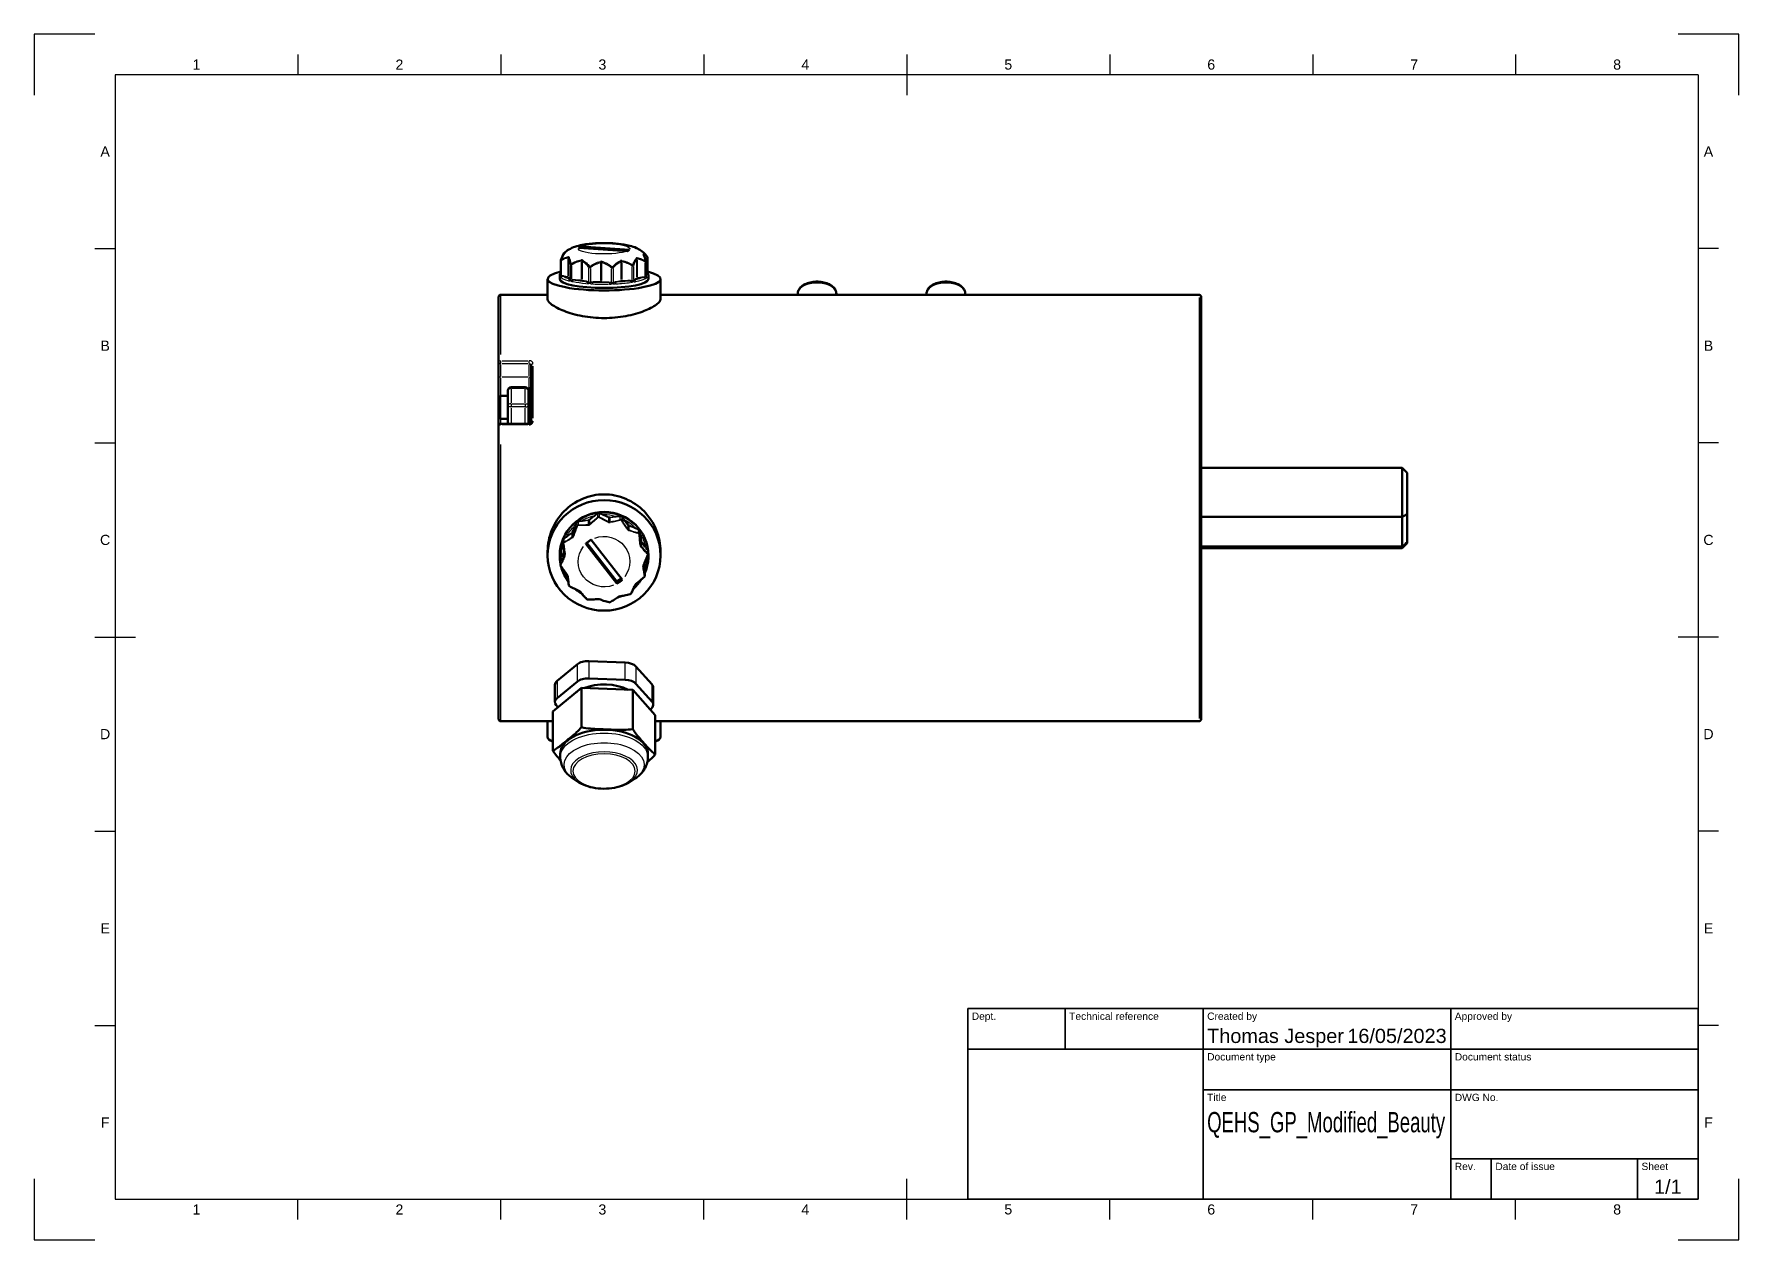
# Model space of a CAD drawing. Header units: millimetres. Extents: x 0 to 420, y 0 to 297.
import ezdxf
from ezdxf.enums import TextEntityAlignment as Align

# ---------------------------------------------------------------- set-up
doc = ezdxf.new("R2010")
doc.units = ezdxf.units.MM
doc.header["$LTSCALE"] = 0.75
for name, color, linetype, lineweight in [('BORDER', 7, 'Continuous', 25), ('TITLEBLOCK', 7, 'Continuous', 35), ('Visible', 7, 'Continuous', 50), ('Visible Narrow', 7, 'Continuous', 25)]:
    doc.layers.add(name, color=color, linetype=linetype, lineweight=lineweight)
doc.styles.add('FusionTitle', font='Arial.ttf')

# ---------------------------------------------------------------- blocks, each defined once
blk = doc.blocks.new('ISO_A3_SHEET')
at = {"layer": 'BORDER'}
for p, q in [((65, 292), (65, 287)), ((115, 292), (115, 287)), ((165, 292), (165, 287)), ((215, 292), (215, 282)), ((265, 292), (265, 287)), ((315, 292), (315, 287)), ((365, 292), (365, 287)), ((410, 287), (20, 287)), ((20, 287), (20, 10)), ((410, 287), (410, 10)), ((15, 244.16666), (20, 244.16666)), ((415, 244.16666), (410, 244.16666)), ((15, 196.33333), (20, 196.33333)), ((415, 196.33333), (410, 196.33333)), ((15, 148.5), (25, 148.5)), ((415, 148.5), (405, 148.5)), ((15, 100.66667), (20, 100.66667)), ((415, 100.66667), (410, 100.66667)), ((15, 52.83334), (20, 52.83334)), ((415, 52.83334), (410, 52.83334)), ((215, 5), (215, 15)), ((20, 10), (410, 10)), ((65, 5), (65, 10)), ((115, 5), (115, 10)), ((165, 5), (165, 10)), ((265, 5), (265, 10)), ((315, 5), (315, 10)), ((365, 5), (365, 10))]:
    blk.add_line(p, q, dxfattribs=at)
at = {"layer": 'Defpoints'}
for p, q in [((15, 297), (0, 297)), ((0, 297), (0, 282)), ((420, 297), (405, 297)), ((420, 282), (420, 297)), ((0, 15), (0, 0)), ((420, 0), (420, 15)), ((0, 0), (15, 0)), ((405, 0), (420, 0))]:
    blk.add_line(p, q, dxfattribs=at)
at = {"layer": 'BORDER', "style": 'FusionTitle'}
for s, p in [('1', (40, 289.5)), ('2', (90, 289.5)), ('3', (140, 289.5)), ('4', (190, 289.5)), ('5', (240, 289.5)), ('6', (290, 289.5)), ('7', (340, 289.5)), ('8', (390, 289.5)), ('A', (17.5, 268.08333)), ('A', (412.5, 268.08333)), ('B', (17.5, 220.25)), ('B', (412.5, 220.25)), ('C', (17.5, 172.41667)), ('C', (412.5, 172.41667)), ('D', (17.5, 124.58334)), ('D', (412.5, 124.58334)), ('E', (17.5, 76.75001)), ('E', (412.5, 76.75001)), ('F', (17.5, 28.91668)), ('F', (412.5, 28.91668)), ('1', (40, 7.5)), ('2', (90, 7.5)), ('3', (140, 7.5)), ('4', (190, 7.5)), ('5', (240, 7.5)), ('6', (290, 7.5)), ('7', (340, 7.5)), ('8', (390, 7.5))]:
    blk.add_text(s, height=2.5, dxfattribs=at).set_placement(p, align=Align.MIDDLE)
blk = doc.blocks.new('ISO_TITLEBLOCK')
at = {"layer": 'TITLEBLOCK'}
for p, q in [((0, 47), (-180, 47)), ((-180, 47), (-180, 0)), ((-156, 37), (-156, 47)), ((-122, 0), (-122, 47)), ((-61, 0), (-61, 47)), ((0, 0), (0, 47)), ((-180, 37), (0, 37)), ((-122, 27), (0, 27)), ((-61, 10), (0, 10)), ((-51, 0), (-51, 10)), ((-15, 0), (-15, 10)), ((-180, 0), (0, 0))]:
    blk.add_line(p, q, dxfattribs=at)
at = {"layer": 'TITLEBLOCK', "style": 'FusionTitle'}
for s, p in [('Dept.', (-179, 46)), ('Technical reference', (-155, 46)), ('Created by', (-121, 46)), ('Approved by', (-60, 46)), ('Document type', (-121, 36)), ('Document status', (-60, 36)), ('Title', (-121, 26)), ('DWG No.', (-60, 26)), ('Rev.', (-60, 9)), ('Date of issue', (-50, 9)), ('Sheet', (-14, 9))]:
    blk.add_text(s, height=1.8, dxfattribs=at).set_placement(p, align=Align.TOP_LEFT)
for tag, height, p in [('DEPT', 3.5, (-179, 42)), ('TECHNICAL_REFERENCE', 3.5, (-155, 42)), ('CREATED_BY', 3.5, (-121, 42)), ('APPROVED_BY', 3.5, (-60, 42)), ('DOCUMENT_TYPE', 3.5, (-121, 32)), ('DOCUMENT_STATUS', 3.5, (-60, 32)), ('TITLE_1', 5, (-121, 21.5)), ('TITLE_2', 5, (-121, 14)), ('TITLE_3', 5, (-121, 6.5)), ('DATE_OF_ISSUE', 3.5, (-50, 5))]:
    blk.add_attdef(tag, text='', height=height, dxfattribs=at).set_placement(p, align=Align.TOP_LEFT)
for tag, p in [('CREATED_DATE', (-62, 42)), ('APPROVED_DATE', (-0.99, 42))]:
    blk.add_attdef(tag, text='', height=3.5, dxfattribs=at).set_placement(p, align=Align.TOP_RIGHT)
for tag, height, p in [('DRAWING_NUMBER', 5, (-30.5, 19.75)), ('REV', 3.5, (-56, 4.85)), ('SHEET', 3.5, (-7.5, 4.85))]:
    blk.add_attdef(tag, text='', height=height, dxfattribs=at).set_placement(p, align=Align.TOP_CENTER)

msp = doc.modelspace()

# ---------------------------------------------------------------- linework, layer by layer
at = {"layer": 'Visible'}
for p, q in [((134.2, 244.39), (146.09, 243.55)), ((134.7, 244.35), (134.7, 244.72)), ((146.65, 243.88), (134.76, 244.72)), ((129.75, 237.57), (129.75, 241.16)), ((130.14, 242.16), (130.14, 242.26)), ((150.7, 237.27), (150.7, 240.86)), ((151.1, 238.36), (151.1, 241.96)), ((126.52, 231.7), (126.52, 236.68)), ((129.5, 237.53), (129.5, 236.68)), ((151.34, 237.53), (151.34, 236.68)), ((154.33, 231.7), (154.33, 236.68)), ((114.45, 232.31), (114.45, 216.21)), ((126.52, 232.79), (114.93, 232.79)), ((287.02, 232.79), (154.33, 232.79)), ((188.12, 233.06), (188.12, 232.79)), ((197.65, 233.06), (197.65, 232.79)), ((219.87, 233.06), (219.87, 232.79)), ((229.4, 233.06), (229.4, 232.79)), ((287.5, 232.31), (287.5, 128.24)), ((114.45, 212.89), (114.45, 216.21)), ((122.45, 201.45), (122.45, 215.51)), ((114.45, 212.89), (114.45, 207.54)), ((121.02, 210.03), (117.53, 210.03)), ((114.45, 207.54), (114.83, 207.92)), ((114.45, 202.59), (114.45, 207.54)), ((114.83, 202.21), (114.83, 207.92)), ((114.83, 207.92), (116.74, 207.92)), ((116.74, 205.5), (116.74, 209.23)), ((121.82, 209.67), (121.82, 201.04)), ((122.29, 209.83), (121.98, 209.83)), ((114.45, 202.59), (114.45, 200.56)), ((114.45, 202.59), (114.83, 202.21)), ((114.83, 202.21), (116.74, 202.21)), ((116.74, 201.33), (116.74, 205.5)), ((114.45, 200.56), (114.45, 128.24)), ((121.98, 201.04), (114.93, 201.04)), ((116.74, 201.04), (116.74, 201.33)), ((287.5, 190.18), (337.03, 190.18)), ((337.03, 178.12), (337.03, 190.18)), ((338.3, 188.91), (337.03, 190.18)), ((338.3, 178.72), (338.3, 188.91)), ((287.5, 178.12), (337.03, 178.12)), ((337.03, 170.76), (337.03, 178.12)), ((338.3, 178.72), (338.3, 171.89)), ((130.37, 172.29), (130.37, 171.55)), ((132.67, 174.18), (132.67, 173.22)), ((144.91, 162.67), (137.28, 172.47)), ((126.52, 169.64), (126.52, 168.61)), ((129.5, 168.43), (129.5, 168.61)), ((135.93, 171.46), (143.56, 161.66)), ((136.15, 171.69), (143.59, 162.13)), ((151.2, 169.65), (151.2, 168.9)), ((151.34, 168.43), (151.34, 168.61)), ((154.33, 169.64), (154.33, 168.61)), ((287.5, 170.76), (337.03, 170.76)), ((287.5, 170.37), (337.03, 170.37)), ((338.3, 171.64), (337.03, 170.37)), ((337.03, 170.37), (337.03, 170.76)), ((338.3, 171.64), (338.3, 171.89)), ((129.65, 167.04), (129.65, 166.29)), ((150.47, 164.39), (150.47, 163.65)), ((143.59, 162.13), (144.69, 162.95)), ((143.59, 162.13), (143.59, 161.61)), ((133.84, 141.79), (128.83, 137.7)), ((145.65, 142.22), (136.69, 142.56)), ((152.23, 136.82), (148.28, 141.25)), ((134.86, 135.94), (127.81, 130.18)), ((128.29, 132.48), (128.29, 136.73)), ((133.84, 137.54), (128.83, 133.45)), ((134.86, 126.25), (134.86, 135.94)), ((147.48, 135.46), (134.86, 135.94)), ((145.65, 137.97), (136.69, 138.31)), ((153.03, 129.23), (147.48, 135.46)), ((147.48, 125.78), (147.48, 135.46)), ((152.23, 132.57), (148.28, 137)), ((152.55, 131.81), (152.55, 136.05)), ((128.62, 131.71), (129.07, 131.21)), ((151.77, 130.64), (152.01, 130.83)), ((127.81, 127.76), (114.93, 127.76)), ((126.52, 127.76), (126.52, 123.88)), ((127.81, 120.49), (127.81, 130.18)), ((153.03, 119.54), (153.03, 129.23)), ((287.02, 127.76), (153.03, 127.76)), ((154.33, 127.76), (154.33, 123.88)), ((129.63, 118.91), (129.63, 119.73)), ((151.22, 118.91), (151.22, 119.73)), ((134.22, 112.7), (132.99, 113.48)), ((146.63, 112.7), (147.86, 113.48))]:
    msp.add_line(p, q, dxfattribs=at)
at = {"layer": 'Visible', "extrusion": (0, 0, -1)}
for centre, radius, start, end in [((-130.15, 241.16), 0.397, 0, 19.1525), ((-130.54, 242.26), 0.397, 0, 18.746), ((-150.31, 240.86), 0.397, 168.8242, 180), ((-150.7, 241.96), 0.397, 149.7221, 180), ((-114.93, 232.31), 0.476, 0, 90), ((-287.02, 232.31), 0.476, 90, 180), ((-117.53, 209.23), 0.794, 0, 90), ((-121.02, 209.23), 0.794, 90, 180), ((-121.98, 209.67), 0.159, 0, 90), ((-122.29, 209.67), 0.159, 90, 180), ((-114.93, 200.56), 0.476, 0, 90), ((-130.77, 171.55), 0.397, 353.5555, 360), ((-150.8, 168.9), 0.397, 180, 200.0044), ((-130.04, 166.29), 0.397, 327.0346, 0), ((-132.1, 161.39), 0.397, 300.0396, 351.1258), ((-150.08, 163.65), 0.397, 180, 226.6995), ((-136.39, 158.14), 0.397, 271.8008, 315.7818), ((-141.75, 157.43), 0.397, 241.1708, 283.5179), ((-146.77, 159.45), 0.397, 207.2869, 254.2069), ((-114.93, 128.24), 0.476, 270, 0), ((-287.02, 128.24), 0.476, 180, 270)]:
    msp.add_arc(centre, radius, start, end, dxfattribs=at)
for centre, major_axis, ratio, start_param, end_param in [((134.25, 240.28), (-4.21, 1.77), 0.882841, 1.191957, 1.203999), ((146.03, 239.55), (-4.29, 1.28), 0.88636, 1.324172, 1.336358), ((140.42, 236.68), (-13.91, 0), 0.202592, 2.445782, 6.978996), ((140.42, 236.68), (-10.92, 0), 0.202592, 3.141593, 6.283185), ((140.42, 168.61), (13.91, 0), 0.979263, 3.141593, 9.424778), ((140.42, 168.61), (10.92, 0), 0.979263, 3.141593, 6.283185), ((132.53, 174.29), (-0.145, 0.114), 0.155027, 1.449449, 3.020245), ((137.32, 173.26), (-2.83, 3.75), 0.10845, 4.581754, 4.593878), ((130.32, 171.22), (0.177, 0.023), 0.200943, -1.522189, -1.121263), ((144.88, 163.56), (-2.85, 3.79), 0.10821, 4.545308, 4.557375)]:
    msp.add_ellipse(centre, major_axis=major_axis, ratio=ratio, start_param=start_param, end_param=end_param, dxfattribs=at)
at = {"layer": 'Visible'}
for centre, major_axis, ratio, start_param, end_param in [((134.81, 240.66), (-4.21, 1.68), 0.878338, -1.222035, -1.209911), ((146.59, 239.8), (-4.31, 1.38), 0.894022, -1.315948, -1.303881), ((130.71, 172.31), (0.135, 0.332), 0.924071, 1.138984, 1.941196), ((135.97, 172.26), (-2.85, 3.78), 0.109172, 1.690217, 1.702258), ((143.53, 162.53), (-2.82, 3.75), 0.107207, 1.724166, 1.736352), ((136.48, 140.82), (-3.17, 0), 0.54919, 4.643954, 5.691152), ((145.43, 140.48), (3.17, 0), 0.54919, 0.455164, 1.502361), ((131.47, 136.73), (-3.17, 0), 0.54919, -0.592034, 0), ((140.42, 132.14), (8.51, 0), 0.54919, 2.450097, 2.649021), ((136.48, 136.57), (-3.17, 0), 0.54919, 4.643954, 5.691152), ((140.42, 132.14), (-8.51, 0), 0.54919, 3.944849, 5.343059), ((145.43, 136.23), (3.17, 0), 0.54919, 0.455164, 1.502361), ((149.38, 136.05), (3.17, 0), 0.54919, 0, 0.455164), ((131.47, 132.48), (3.18, 0), 0.54919, 2.549559, 3.596757), ((149.38, 131.81), (3.18, 0), 0.54919, -0.592034, 0.455164), ((140.42, 123.88), (13.91, 0), 0.202592, 3.141593, 3.576594), ((140.42, 119.73), (-10.8, 0), 0.54919, 3.141593, 6.283185), ((140.42, 123.88), (-13.91, 0), 0.202592, 2.706591, 3.141593)]:
    msp.add_ellipse(centre, major_axis=major_axis, ratio=ratio, start_param=start_param, end_param=end_param, dxfattribs=at)
for points, knots in [([(130.54, 243.03), (130.97, 243.45), (131.36, 243.71), (132.28, 244.26), (132.76, 244.45), (134.45, 245.03), (135.59, 245.21), (137.82, 245.45), (138.82, 245.51), (140.76, 245.54), (141.68, 245.52), (143.51, 245.41), (144.4, 245.32), (146.3, 245.01), (147.22, 244.83), (148.73, 244.15), (149.09, 243.97), (149.91, 243.41), (150.38, 243.04), (150.88, 242.4)], [1.444434, 1.444434, 1.444434, 1.444434, 1.565946, 1.565946, 1.766212, 1.766212, 2.317822, 2.317822, 2.728496, 2.728496, 3.100622, 3.100622, 3.483682, 3.483682, 3.956616, 3.956616, 4.08931, 4.08931, 4.221308, 4.221308, 4.221308, 4.221308]), ([(134.7, 244.72), (134.61, 244.67), (134.51, 244.61), (134.42, 244.56), (134.33, 244.5), (134.24, 244.45), (134.14, 244.39)], [4.6495262, 4.6495262, 4.6495262, 4.6495262, 4.7324892, 4.7324892, 4.7324892, 4.8154521, 4.8154521, 4.8154521, 4.8154521]), ([(146.14, 243.55), (146.24, 243.61), (146.33, 243.66), (146.42, 243.71), (146.51, 243.77), (146.6, 243.82), (146.7, 243.87)], [4.6560513, 4.6560513, 4.6560513, 4.6560513, 4.7391589, 4.7391589, 4.7391589, 4.8222665, 4.8222665, 4.8222665, 4.8222665]), ([(129.77, 241.29), (129.92, 241.72), (130.09, 242.09), (130.42, 242.67), (130.58, 242.9), (130.75, 243.1)], [0, 0, 0, 0, 0.1677006, 0.1677006, 0.3123699, 0.3123699, 0.3123699, 0.3123699]), ([(130.75, 243.1), (130.75, 243.1), (130.75, 243.1), (130.77, 243.13), (130.8, 243.15), (130.82, 243.17)], [0.028712362, 0.028712362, 0.028712362, 0.028712362, 0.029103785, 0.029103785, 0.038598211, 0.038598211, 0.038598211, 0.038598211]), ([(150.18, 242.66), (150.27, 242.45), (150.36, 242.21), (150.54, 241.65), (150.62, 241.32), (150.7, 240.94)], [0, 0, 0, 0, 0.1422308, 0.1422308, 0.2899994, 0.2899994, 0.2899994, 0.2899994]), ([(129.5, 237.53), (129.5, 237.6), (129.51, 237.68), (129.55, 237.81), (129.57, 237.88), (129.64, 238), (129.68, 238.06), (129.73, 238.13), (129.74, 238.14), (129.75, 238.15)], [1.2364807, 1.2364807, 1.2364807, 1.2364807, 1.2894328, 1.2894328, 1.3423849, 1.3423849, 1.3953369, 1.3953369, 1.4074577, 1.4074577, 1.4074577, 1.4074577]), ([(129.71, 237.44), (129.71, 237.44), (129.71, 237.45), (129.71, 237.45), (129.71, 237.46), (129.72, 237.47), (129.72, 237.48), (129.73, 237.49), (129.73, 237.49), (129.73, 237.5)], [0, 0, 0, 0, 0.001041821, 0.001041821, 0.002226822, 0.002226822, 0.005293033, 0.005293033, 0.006308922, 0.006308922, 0.006308922, 0.006308922]), ([(129.73, 237.5), (129.74, 237.51), (129.74, 237.53), (129.75, 237.55), (129.75, 237.56), (129.75, 237.56)], [0, 0, 0, 0, 0.006550188, 0.006550188, 0.009348997, 0.009348997, 0.009348997, 0.009348997]), ([(151.1, 238.36), (151.1, 238.34), (151.1, 238.32), (151.11, 238.3), (151.11, 238.3), (151.11, 238.29)], [0.000288504, 0.000288504, 0.000288504, 0.000288504, 0.007253969, 0.007253969, 0.009327713, 0.009327713, 0.009327713, 0.009327713]), ([(151.11, 238.29), (151.13, 238.26), (151.14, 238.22), (151.15, 238.18), (151.15, 238.18), (151.15, 238.17)], [0, 0, 0, 0, 0.01199037, 0.01199037, 0.01328912, 0.01328912, 0.01328912, 0.01328912]), ([(151.15, 238.17), (151.16, 238.14), (151.17, 238.12), (151.17, 238.1), (151.17, 238.09), (151.18, 238.09), (151.18, 238.08), (151.18, 238.07), (151.19, 238.06), (151.19, 238.05), (151.19, 238.04), (151.19, 238.04), (151.19, 238.04), (151.19, 238.03), (151.19, 238.03), (151.2, 238.03), (151.2, 238.03), (151.2, 238.03), (151.2, 238.03), (151.2, 238.03), (151.2, 238.02), (151.2, 238.02), (151.2, 238.02), (151.2, 238.02), (151.2, 238.01), (151.21, 238), (151.21, 238), (151.21, 237.99), (151.21, 237.99), (151.21, 237.99)], [0, 0, 0, 0, 0.01420001, 0.01420001, 0.01531302, 0.01531302, 0.01865259, 0.01865259, 0.02867925, 0.02867925, 0.02961832, 0.02961832, 0.03243559, 0.03243559, 0.03454854, 0.03454854, 0.03534089, 0.03534089, 0.03593515, 0.03593515, 0.03638084, 0.03638084, 0.03771795, 0.03771795, 0.0417299, 0.0417299, 0.05378355, 0.05378355, 0.06499728, 0.06499728, 0.06499728, 0.06499728]), ([(151.21, 237.99), (151.23, 237.96), (151.24, 237.93), (151.27, 237.88), (151.28, 237.85), (151.3, 237.79), (151.31, 237.76), (151.33, 237.69), (151.33, 237.66), (151.34, 237.6), (151.34, 237.56), (151.34, 237.53)], [4.2583455, 4.2583455, 4.2583455, 4.2583455, 4.2822911, 4.2822911, 4.3062366, 4.3062366, 4.3301822, 4.3301822, 4.3541278, 4.3541278, 4.3780734, 4.3780734, 4.3780734, 4.3780734]), ([(197.65, 233.06), (197.65, 233.34), (197.58, 233.63), (197.34, 234.18), (197.15, 234.44), (196.64, 234.95), (196.3, 235.18), (195.51, 235.58), (195.06, 235.73), (194.09, 235.95), (193.59, 236.01), (192.57, 236.04), (192.07, 236), (191.09, 235.83), (190.62, 235.7), (189.76, 235.35), (189.37, 235.12), (188.73, 234.58), (188.47, 234.26), (188.19, 233.63), (188.12, 233.34), (188.12, 233.06)], [4.036149, 4.036149, 4.036149, 4.036149, 4.274769, 4.274769, 4.540639, 4.540639, 4.86572, 4.86572, 5.21692, 5.21692, 5.563602, 5.563602, 5.906787, 5.906787, 6.252071, 6.252071, 6.602984, 6.602984, 6.939065, 6.939065, 7.177742, 7.177742, 7.177742, 7.177742]), ([(229.4, 233.06), (229.4, 233.34), (229.33, 233.63), (229.09, 234.18), (228.9, 234.44), (228.39, 234.95), (228.05, 235.18), (227.26, 235.58), (226.81, 235.73), (225.84, 235.95), (225.34, 236.01), (224.32, 236.04), (223.82, 236), (222.84, 235.83), (222.37, 235.7), (221.51, 235.35), (221.12, 235.12), (220.48, 234.58), (220.22, 234.26), (219.94, 233.63), (219.87, 233.34), (219.87, 233.06)], [3.339537, 3.339537, 3.339537, 3.339537, 3.578156, 3.578156, 3.844027, 3.844027, 4.169108, 4.169108, 4.520308, 4.520308, 4.86699, 4.86699, 5.210175, 5.210175, 5.555458, 5.555458, 5.906372, 5.906372, 6.242453, 6.242453, 6.481129, 6.481129, 6.481129, 6.481129]), ([(140.42, 227.05), (139.54, 227.05), (138.64, 227.09), (136.84, 227.25), (135.94, 227.38), (133.38, 227.86), (131.82, 228.32), (129.36, 229.28), (128.29, 229.84), (127.22, 230.61), (126.95, 230.86), (126.6, 231.32), (126.52, 231.52), (126.52, 231.7)], [-4.212457, -4.212457, -4.212457, -4.212457, -3.949155, -3.949155, -3.685854, -3.685854, -3.15925, -3.15925, -2.632739, -2.632739, -2.369484, -2.369484, -2.106229, -2.106229, -2.106229, -2.106229]), ([(154.33, 231.7), (154.33, 231.52), (154.24, 231.32), (153.89, 230.86), (153.62, 230.61), (152.55, 229.84), (151.49, 229.28), (149.03, 228.32), (147.47, 227.86), (144.9, 227.38), (144.01, 227.25), (142.21, 227.09), (141.3, 227.05), (140.42, 227.05)], [2.106229, 2.106229, 2.106229, 2.106229, 2.369484, 2.369484, 2.632739, 2.632739, 3.15925, 3.15925, 3.685854, 3.685854, 3.949155, 3.949155, 4.212457, 4.212457, 4.212457, 4.212457]), ([(121.98, 201.04), (121.98, 201.04), (121.98, 201.04), (121.99, 201.04), (122, 201.04), (122.03, 201.04), (122.06, 201.04), (122.13, 201.06), (122.17, 201.07), (122.25, 201.11), (122.28, 201.13), (122.35, 201.19), (122.37, 201.22), (122.42, 201.29), (122.43, 201.33), (122.45, 201.4), (122.45, 201.42), (122.45, 201.45)], [0, 0, 0, 0, 0.00083655, 0.00083655, 0.00334718, 0.00334718, 0.01090541, 0.01090541, 0.0247174, 0.0247174, 0.03872007, 0.03872007, 0.05380401, 0.05380401, 0.07104134, 0.07104134, 0.08187538, 0.08187538, 0.08187538, 0.08187538]), ([(126.52, 169.64), (126.52, 170.5), (126.6, 171.39), (126.95, 173.17), (127.22, 174.06), (128.29, 176.63), (129.36, 178.2), (131.82, 180.71), (133.38, 181.8), (135.94, 182.9), (136.84, 183.18), (138.64, 183.55), (139.54, 183.63), (140.42, 183.63), (141.3, 183.63), (142.21, 183.55), (144.01, 183.18), (144.9, 182.9), (147.47, 181.8), (149.03, 180.71), (151.49, 178.2), (152.55, 176.63), (153.62, 174.06), (153.89, 173.17), (154.24, 171.39), (154.33, 170.5), (154.33, 169.64)], [-2.106229, -2.106229, -2.106229, -2.106229, -1.842973, -1.842973, -1.579718, -1.579718, -1.053208, -1.053208, -0.526604, -0.526604, -0.263302, -0.263302, 0, 0, 0, 0.263302, 0.263302, 0.526604, 0.526604, 1.053208, 1.053208, 1.579718, 1.579718, 1.842973, 1.842973, 2.106229, 2.106229, 2.106229, 2.106229]), ([(132.67, 173.22), (132.67, 173.22), (132.68, 173.21), (132.69, 173.19), (132.7, 173.17), (132.72, 173.14), (132.73, 173.13), (132.77, 173.09), (132.78, 173.08), (132.8, 173.06)], [0, 0, 0, 0, 0.0094947, 0.0094947, 0.01938907, 0.01938907, 0.02910378, 0.02910378, 0.03859821, 0.03859821, 0.03859821, 0.03859821]), ([(137.25, 172.51), (137.02, 172.34), (136.79, 172.17), (136.57, 172.01), (136.35, 171.85), (136.13, 171.68), (135.9, 171.5)], [4.6495262, 4.6495262, 4.6495262, 4.6495262, 4.7324892, 4.7324892, 4.7324892, 4.8154521, 4.8154521, 4.8154521, 4.8154521]), ([(129.52, 167.81), (129.52, 167.85), (129.51, 167.89), (129.51, 167.97), (129.51, 168.02), (129.51, 168.1), (129.5, 168.14), (129.5, 168.22), (129.5, 168.26), (129.5, 168.35), (129.5, 168.39), (129.5, 168.43)], [0.59315405, 0.59315405, 0.59315405, 0.59315405, 0.60477583, 0.60477583, 0.61639762, 0.61639762, 0.62801941, 0.62801941, 0.63964119, 0.63964119, 0.65126298, 0.65126298, 0.65126298, 0.65126298]), ([(130.7, 168.75), (130.65, 169.21), (130.59, 169.68), (130.48, 170.6), (130.42, 171.07), (130.37, 171.5)], [0, 0, 0, 0, 0.1396374, 0.1396374, 0.2850882, 0.2850882, 0.2850882, 0.2850882]), ([(151.17, 168.77), (151.01, 168.32), (150.83, 167.84), (150.49, 166.97), (150.33, 166.58), (150.17, 166.18)], [0, 0, 0, 0, 0.1580894, 0.1580894, 0.2859826, 0.2859826, 0.2859826, 0.2859826]), ([(151.34, 168.43), (151.34, 168.2), (151.34, 167.96), (151.31, 167.5), (151.28, 167.27), (151.22, 166.8), (151.18, 166.57), (151.09, 166.12), (151.03, 165.89), (150.91, 165.44), (150.84, 165.22), (150.77, 165)], [3.7928556, 3.7928556, 3.7928556, 3.7928556, 3.8581315, 3.8581315, 3.9234074, 3.9234074, 3.9886832, 3.9886832, 4.0539591, 4.0539591, 4.1192349, 4.1192349, 4.1192349, 4.1192349]), ([(129.58, 167.07), (129.58, 167.13), (129.57, 167.2), (129.56, 167.34), (129.55, 167.42), (129.53, 167.6), (129.52, 167.71), (129.52, 167.81)], [0, 0, 0, 0, 0.0199144, 0.0199144, 0.04347477, 0.04347477, 0.07467177, 0.07467177, 0.07467177, 0.07467177]), ([(129.6, 166.99), (129.59, 166.99), (129.59, 166.99), (129.59, 166.99), (129.59, 166.99), (129.59, 166.99), (129.59, 166.99), (129.59, 166.99), (129.59, 166.99), (129.59, 166.99), (129.59, 166.99), (129.59, 166.99), (129.59, 167), (129.59, 167), (129.59, 167), (129.59, 167.01), (129.59, 167.01), (129.59, 167.02), (129.59, 167.03), (129.59, 167.04), (129.59, 167.05), (129.59, 167.06), (129.58, 167.07), (129.58, 167.07)], [0, 0, 0, 0, 0.000686575, 0.000686575, 0.000750892, 0.000750892, 0.00079913, 0.00079913, 0.000817219, 0.000817219, 0.000885824, 0.000885824, 0.00109165, 0.00109165, 0.001709435, 0.001709435, 0.003570656, 0.003570656, 0.005027827, 0.005027827, 0.007132126, 0.007132126, 0.009423467, 0.009423467, 0.009423467, 0.009423467]), ([(129.65, 166.68), (129.64, 166.73), (129.63, 166.78), (129.61, 166.89), (129.6, 166.94), (129.6, 166.99)], [0.03657317, 0.03657317, 0.03657317, 0.03657317, 0.05464377, 0.05464377, 0.07426701, 0.07426701, 0.07426701, 0.07426701]), ([(131.29, 163.81), (131.02, 164.19), (130.74, 164.57), (130.21, 165.33), (129.95, 165.71), (129.71, 166.08)], [0, 0, 0, 0, 0.1405484, 0.1405484, 0.2868504, 0.2868504, 0.2868504, 0.2868504]), ([(131.3, 162.55), (131.14, 162.78), (131, 163.01), (130.73, 163.49), (130.6, 163.74), (130.37, 164.24), (130.26, 164.49), (130.07, 165.01), (129.98, 165.27), (129.87, 165.67), (129.83, 165.8), (129.8, 165.94)], [0.0695553, 0.0695553, 0.0695553, 0.0695553, 0.1464529, 0.1464529, 0.2233506, 0.2233506, 0.3002482, 0.3002482, 0.3771459, 0.3771459, 0.416556, 0.416556, 0.416556, 0.416556]), ([(131.38, 163.62), (131.37, 163.64), (131.37, 163.66), (131.35, 163.7), (131.35, 163.72), (131.32, 163.76), (131.31, 163.78), (131.3, 163.8), (131.3, 163.81), (131.29, 163.81)], [0, 0, 0, 0, 0.00821211, 0.00821211, 0.01550522, 0.01550522, 0.02236729, 0.02236729, 0.02315637, 0.02315637, 0.02315637, 0.02315637]), ([(150.17, 166.18), (150.16, 166.16), (150.15, 166.13), (150.14, 166.08), (150.14, 166.06), (150.14, 166.04), (150.14, 166.03), (150.14, 166.02)], [0, 0, 0, 0, 0.00782268, 0.00782268, 0.01492851, 0.01492851, 0.0170202, 0.0170202, 0.0170202, 0.0170202]), ([(150.52, 164.32), (150.52, 164.31), (150.51, 164.3), (150.5, 164.27), (150.5, 164.26), (150.49, 164.24), (150.49, 164.24), (150.48, 164.23), (150.48, 164.22), (150.48, 164.22), (150.48, 164.22), (150.48, 164.22), (150.48, 164.22), (150.48, 164.22), (150.48, 164.22), (150.48, 164.22), (150.48, 164.22), (150.48, 164.21), (150.47, 164.21), (150.47, 164.21)], [0, 0, 0, 0, 0.00336432, 0.00336432, 0.00724628, 0.00724628, 0.00932156, 0.00932156, 0.01084034, 0.01084034, 0.01103254, 0.01103254, 0.01106857, 0.01106857, 0.01115177, 0.01115177, 0.01140138, 0.01140138, 0.01214829, 0.01214829, 0.01214829, 0.01214829]), ([(150.77, 165), (150.73, 164.89), (150.69, 164.78), (150.63, 164.61), (150.61, 164.55), (150.56, 164.43), (150.54, 164.37), (150.52, 164.32)], [0, 0, 0, 0, 0.03532012, 0.03532012, 0.05394807, 0.05394807, 0.0733183, 0.0733183, 0.0733183, 0.0733183]), ([(131.59, 162.12), (131.56, 162.16), (131.54, 162.2), (131.45, 162.33), (131.38, 162.42), (131.32, 162.52), (131.31, 162.53), (131.3, 162.55)], [0.02061605, 0.02061605, 0.02061605, 0.02061605, 0.03456784, 0.03456784, 0.06757562, 0.06757562, 0.07217041, 0.07217041, 0.07217041, 0.07217041]), ([(131.71, 161.32), (131.65, 161.67), (131.59, 162.07), (131.48, 162.86), (131.43, 163.23), (131.38, 163.62)], [0, 0, 0, 0, 0.1576582, 0.1576582, 0.2851483, 0.2851483, 0.2851483, 0.2851483]), ([(134.33, 159.82), (133.9, 160.01), (133.48, 160.21), (132.66, 160.62), (132.26, 160.83), (131.9, 161.04)], [0, 0, 0, 0, 0.1412103, 0.1412103, 0.2881073, 0.2881073, 0.2881073, 0.2881073]), ([(134.93, 159.18), (134.88, 159.21), (134.83, 159.23), (134.55, 159.4), (134.31, 159.55), (133.86, 159.87), (133.64, 160.04), (133.39, 160.24), (133.37, 160.26), (133.34, 160.28)], [5.8913678, 5.8913678, 5.8913678, 5.8913678, 5.9060395, 5.9060395, 5.9829371, 5.9829371, 6.0598347, 6.0598347, 6.0697619, 6.0697619, 6.0697619, 6.0697619]), ([(134.51, 159.68), (134.5, 159.69), (134.48, 159.71), (134.44, 159.74), (134.42, 159.76), (134.38, 159.79), (134.36, 159.8), (134.33, 159.81), (134.33, 159.81), (134.33, 159.82)], [0, 0, 0, 0, 0.00820296, 0.00820296, 0.01589283, 0.01589283, 0.02346435, 0.02346435, 0.02460376, 0.02460376, 0.02460376, 0.02460376]), ([(136.1, 157.87), (135.83, 158.14), (135.53, 158.48), (134.98, 159.11), (134.75, 159.39), (134.51, 159.68)], [0, 0, 0, 0, 0.1663465, 0.1663465, 0.2871706, 0.2871706, 0.2871706, 0.2871706]), ([(143.59, 161.61), (143.82, 161.79), (144.05, 161.95), (144.27, 162.12), (144.49, 162.28), (144.72, 162.45), (144.95, 162.62)], [4.6560513, 4.6560513, 4.6560513, 4.6560513, 4.7391589, 4.7391589, 4.7391589, 4.8222665, 4.8222665, 4.8222665, 4.8222665]), ([(148.13, 161.4), (147.95, 161), (147.78, 160.62), (147.44, 159.9), (147.27, 159.56), (147.12, 159.27)], [0, 0, 0, 0, 0.1403301, 0.1403301, 0.2863355, 0.2863355, 0.2863355, 0.2863355]), ([(149.68, 162.75), (149.56, 162.57), (149.44, 162.39), (149.15, 161.99), (148.98, 161.77), (148.62, 161.35), (148.43, 161.15), (148.06, 160.78), (147.88, 160.6), (147.69, 160.44)], [4.3519854, 4.3519854, 4.3519854, 4.3519854, 4.4121408, 4.4121408, 4.4890384, 4.4890384, 4.5659361, 4.5659361, 4.635283, 4.635283, 4.635283, 4.635283]), ([(148.26, 161.57), (148.24, 161.55), (148.22, 161.53), (148.19, 161.49), (148.17, 161.47), (148.14, 161.43), (148.13, 161.41), (148.13, 161.4)], [0, 0, 0, 0, 0.00835719, 0.00835719, 0.01612182, 0.01612182, 0.02395023, 0.02395023, 0.02395023, 0.02395023]), ([(150.35, 163.36), (150.01, 163.03), (149.62, 162.69), (148.91, 162.09), (148.59, 161.83), (148.26, 161.57)], [0, 0, 0, 0, 0.1621859, 0.1621859, 0.2875157, 0.2875157, 0.2875157, 0.2875157]), ([(138.99, 157.84), (138.53, 157.8), (138.08, 157.77), (137.2, 157.74), (136.76, 157.73), (136.37, 157.75)], [0, 0, 0, 0, 0.1414666, 0.1414666, 0.2885527, 0.2885527, 0.2885527, 0.2885527]), ([(139.23, 157.81), (139.21, 157.82), (139.18, 157.82), (139.13, 157.83), (139.1, 157.84), (139.06, 157.84), (139.06, 157.84), (139.05, 157.84), (139.05, 157.84), (139.04, 157.84), (139.04, 157.84), (139.03, 157.84), (139.03, 157.84), (139.01, 157.84), (139, 157.84), (138.99, 157.84)], [0, 0, 0, 0, 0.00853101, 0.00853101, 0.01665802, 0.01665802, 0.01879386, 0.01879386, 0.01919979, 0.01919979, 0.01980871, 0.01980871, 0.02163648, 0.02163648, 0.02535541, 0.02535541, 0.02535541, 0.02535541]), ([(141.66, 157.05), (141.25, 157.15), (140.78, 157.29), (139.95, 157.55), (139.59, 157.68), (139.23, 157.81)], [0, 0, 0, 0, 0.1679338, 0.1679338, 0.2883043, 0.2883043, 0.2883043, 0.2883043]), ([(144.04, 158.41), (143.67, 158.16), (143.31, 157.92), (142.61, 157.47), (142.26, 157.26), (141.95, 157.09)], [0, 0, 0, 0, 0.1411919, 0.1411919, 0.2879743, 0.2879743, 0.2879743, 0.2879743]), ([(144.69, 158.58), (144.52, 158.51), (144.35, 158.44), (144.05, 158.33), (143.93, 158.29), (143.8, 158.25)], [4.96159412, 4.96159412, 4.96159412, 4.96159412, 5.01263719, 5.01263719, 5.04858828, 5.04858828, 5.04858828, 5.04858828]), ([(144.26, 158.5), (144.24, 158.5), (144.21, 158.49), (144.15, 158.47), (144.13, 158.46), (144.08, 158.44), (144.06, 158.43), (144.04, 158.41)], [0, 0, 0, 0, 0.00865642, 0.00865642, 0.01684525, 0.01684525, 0.02507532, 0.02507532, 0.02507532, 0.02507532]), ([(146.87, 159.07), (146.43, 158.94), (145.94, 158.83), (145.05, 158.64), (144.66, 158.57), (144.26, 158.5)], [0, 0, 0, 0, 0.1657148, 0.1657148, 0.2883746, 0.2883746, 0.2883746, 0.2883746]), ([(127.81, 120.49), (128.21, 120.7), (128.62, 120.97), (129.82, 121.83), (130.61, 122.49), (132.06, 123.67), (132.86, 124.31), (134.06, 125.41), (134.47, 125.81), (134.86, 126.25)], [-3.23638, -3.23638, -3.23638, -3.23638, -3.029516, -3.029516, -2.640552, -2.640552, -2.251588, -2.251588, -2.044725, -2.044725, -2.044725, -2.044725]), ([(134.86, 126.25), (135.57, 126.11), (136.31, 126.01), (138.46, 125.82), (139.88, 125.78), (142.46, 125.68), (143.89, 125.62), (146.03, 125.65), (146.77, 125.69), (147.48, 125.78)], [-3.23638, -3.23638, -3.23638, -3.23638, -3.029516, -3.029516, -2.640552, -2.640552, -2.251588, -2.251588, -2.044725, -2.044725, -2.044725, -2.044725]), ([(147.48, 125.78), (147.79, 125.31), (148.11, 124.88), (149.06, 123.7), (149.68, 123.01), (150.82, 121.73), (151.45, 121.02), (152.4, 120.07), (152.72, 119.78), (153.03, 119.54)], [-3.23638, -3.23638, -3.23638, -3.23638, -3.029516, -3.029516, -2.640552, -2.640552, -2.251588, -2.251588, -2.044725, -2.044725, -2.044725, -2.044725]), ([(129.69, 118.1), (129.39, 118.45), (129.08, 118.81), (128.45, 119.59), (128.12, 120.03), (127.81, 120.49)], [-2.4433006, -2.4433006, -2.4433006, -2.4433006, -2.2515885, -2.2515885, -2.044725, -2.044725, -2.044725, -2.044725]), ([(132.99, 113.48), (132.63, 113.7), (132.29, 113.95), (131.64, 114.5), (131.34, 114.8), (130.78, 115.47), (130.53, 115.83), (130.1, 116.63), (129.93, 117.06), (129.69, 117.96), (129.63, 118.44), (129.63, 118.91)], [1.8325097, 1.8325097, 1.8325097, 1.8325097, 1.9759195, 1.9759195, 2.1193294, 2.1193294, 2.2627392, 2.2627392, 2.4061491, 2.4061491, 2.549559, 2.549559, 2.549559, 2.549559]), ([(151.22, 118.91), (151.22, 118.44), (151.15, 117.96), (150.92, 117.06), (150.74, 116.63), (150.31, 115.83), (150.06, 115.47), (149.51, 114.8), (149.2, 114.5), (148.56, 113.95), (148.21, 113.7), (147.86, 113.48)], [5.6911516, 5.6911516, 5.6911516, 5.6911516, 5.8345615, 5.8345615, 5.9779713, 5.9779713, 6.1213812, 6.1213812, 6.2647911, 6.2647911, 6.4082009, 6.4082009, 6.4082009, 6.4082009]), ([(153.03, 119.54), (152.64, 119.1), (152.22, 118.7), (151.56, 118.1), (151.32, 117.88), (151.07, 117.67)], [-3.2363798, -3.2363798, -3.2363798, -3.2363798, -3.0295164, -3.0295164, -2.9083166, -2.9083166, -2.9083166, -2.9083166]), ([(134.22, 112.7), (134.85, 112.3), (135.59, 111.97), (137.2, 111.47), (138.07, 111.3), (139.85, 111.12), (140.76, 111.11), (142.54, 111.26), (143.41, 111.42), (145.03, 111.89), (145.78, 112.2), (146.5, 112.62), (146.56, 112.66), (146.63, 112.7)], [4.450676, 4.450676, 4.450676, 4.450676, 4.787654, 4.787654, 5.123406, 5.123406, 5.456225, 5.456225, 5.788913, 5.788913, 6.124302, 6.124302, 6.15817, 6.15817, 6.15817, 6.15817])]:
    msp.add_open_spline(points, degree=3, knots=knots, dxfattribs=at)
for points in [[(130.16, 242.38), (130.26, 242.66), (130.37, 242.87), (130.53, 243.03)], [(130.69, 243.01), (130.69, 243.01), (130.69, 243.01), (130.69, 243.01)], [(150.88, 242.39), (150.94, 242.32), (150.99, 242.24), (151.04, 242.16)], [(150.7, 237.27), (150.7, 237.25), (150.71, 237.23), (150.71, 237.22)], [(337.03, 178.12), (337.45, 178.32), (337.88, 178.52), (338.3, 178.72)], [(130.71, 168.7), (130.71, 168.72), (130.71, 168.73), (130.7, 168.75)], [(338.3, 171.89), (337.88, 171.51), (337.45, 171.13), (337.03, 170.76)], [(129.75, 166.15), (129.75, 166.15), (129.75, 166.15), (129.75, 166.15)], [(150.31, 163.88), (150.31, 163.88), (150.31, 163.88), (150.31, 163.88)], [(138.5, 157.89), (138.5, 157.89), (138.5, 157.89), (138.5, 157.89)], [(139.3, 157.78), (139.16, 157.8), (139.03, 157.81), (138.89, 157.83)], [(139.67, 157.75), (139.67, 157.75), (139.67, 157.75), (139.67, 157.75)], [(143.49, 158.16), (143.49, 158.16), (143.49, 158.16), (143.49, 158.16)]]:
    msp.add_open_spline(points, degree=3, dxfattribs=at)
at = {"layer": 'Visible Narrow'}
for p, q in [((129.84, 240.93), (129.84, 237.7)), ((130.15, 242.24), (130.15, 242.18)), ((131.54, 237.47), (131.54, 241.6)), ((131.63, 241.56), (131.63, 237.44)), ((132.12, 236.75), (132.12, 239.98)), ((132.38, 239.92), (132.38, 236.69)), ((134.82, 236.69), (134.82, 240.81)), ((134.99, 240.79), (134.99, 236.67)), ((139.61, 236.34), (139.61, 240.46)), ((139.81, 240.46), (139.81, 236.34)), ((144.61, 236.52), (144.61, 240.65)), ((144.8, 240.66), (144.8, 236.54)), ((147.34, 236.47), (147.34, 239.7)), ((147.64, 239.75), (147.64, 236.52)), ((148.49, 237.19), (148.49, 241.31)), ((148.61, 241.35), (148.61, 237.22)), ((150.57, 237.4), (150.57, 240.62)), ((151.07, 238.53), (151.07, 241.75)), ((131.35, 237.06), (130.42, 237.28)), ((130.55, 237.48), (131.49, 237.26)), ((131.74, 236.73), (131.47, 237.01)), ((131.64, 237.19), (131.91, 236.91)), ((134.69, 236.26), (133.34, 236.35)), ((133.4, 236.56), (134.75, 236.46)), ((135.85, 236.01), (134.91, 236.23)), ((135.05, 236.42), (135.98, 236.2)), ((136.69, 236.1), (136.69, 239.33)), ((137.06, 239.3), (137.06, 236.07)), ((138.12, 236.05), (139.53, 236.11)), ((139.56, 235.9), (138.16, 235.84)), ((141.18, 235.8), (139.83, 235.89)), ((139.89, 236.1), (141.24, 236.01)), ((142.26, 236), (142.26, 239.22)), ((142.65, 239.24), (142.65, 236.01)), ((143.47, 236.09), (144.55, 236.28)), ((144.67, 236.08), (143.58, 235.89)), ((144.87, 236.32), (146.28, 236.37)), ((146.31, 236.16), (144.91, 236.11)), ((147.99, 236.67), (148.46, 236.94)), ((148.63, 236.76), (148.16, 236.48)), ((148.67, 237.01), (149.75, 237.19)), ((149.87, 236.99), (148.78, 236.8)), ((150.71, 238.25), (150.74, 238.27)), ((150.9, 238.08), (150.71, 237.97)), ((114.93, 232.75), (114.93, 218.05)), ((287.02, 232.14), (287.02, 128.41)), ((114.93, 216.51), (114.93, 215.84)), ((114.93, 215.65), (114.93, 212.66)), ((115.28, 216.54), (121.62, 216.54)), ((121.62, 215.82), (115.28, 215.82)), ((121.98, 215.84), (121.98, 216.51)), ((121.98, 212.66), (121.98, 215.65)), ((122.93, 202.42), (122.93, 215.2)), ((114.93, 212.33), (114.93, 208.2)), ((121.62, 212.49), (115.28, 212.49)), ((117.53, 210.03), (117.53, 209.73)), ((121.02, 210.03), (121.02, 209.73)), ((121.98, 209.98), (121.98, 212.39)), ((117.53, 209.51), (117.53, 206.15)), ((117.53, 205.93), (117.53, 205.21)), ((120.85, 209.7), (117.7, 209.7)), ((117.7, 205.97), (120.85, 205.97)), ((121.02, 206.15), (121.02, 209.51)), ((121.02, 205.93), (121.02, 205.21)), ((121.98, 209.79), (121.98, 201.4)), ((122.29, 209.79), (122.29, 201.52)), ((114.93, 202.15), (114.93, 201.09)), ((117.53, 204.97), (117.53, 201.24)), ((120.85, 205.18), (117.7, 205.18)), ((121.02, 201.24), (121.02, 204.97)), ((114.93, 201.04), (114.93, 200.77)), ((121.62, 200.75), (115.28, 200.75)), ((121.98, 200.77), (121.98, 201.04)), ((114.93, 195.89), (114.93, 128.02)), ((133.71, 175.93), (133.71, 176.6)), ((134.03, 176.84), (134.03, 176.17)), ((135.08, 177.19), (136.5, 177.37)), ((136.52, 177.16), (135.1, 176.98)), ((136.6, 176.27), (136.6, 177.12)), ((136.74, 177.47), (137.88, 178.32)), ((136.79, 177.2), (136.79, 176.35)), ((137.99, 178.14), (136.85, 177.3)), ((138.85, 178.11), (138.85, 178.77)), ((139.24, 178.82), (139.24, 178.16)), ((141.56, 177.89), (140.24, 178.43)), ((140.31, 178.63), (141.63, 178.08)), ((141.63, 176.96), (141.63, 177.81)), ((141.84, 177.78), (141.84, 176.93)), ((141.89, 178.05), (143.31, 178.23)), ((143.34, 178.02), (141.92, 177.84)), ((144.41, 177.47), (144.41, 178.14)), ((144.77, 177.99), (144.77, 177.32)), ((146.3, 176.05), (145.43, 177.16)), ((145.57, 177.3), (146.44, 176.19)), ((130.53, 172.56), (130.53, 171.89)), ((131.28, 173.39), (132.46, 174.27)), ((132.61, 174.13), (131.39, 173.22)), ((132.56, 174.4), (133.13, 175.74)), ((133.29, 175.63), (132.71, 174.25)), ((146.34, 175.09), (146.34, 175.94)), ((146.51, 175.82), (146.51, 174.96)), ((147.9, 175.29), (146.58, 175.83)), ((146.65, 176.03), (147.97, 175.49)), ((148.9, 174.2), (148.9, 174.87)), ((149.14, 174.56), (149.14, 173.89)), ((149.46, 172.14), (149.28, 173.53)), ((149.45, 173.58), (149.63, 172.19)), ((129.93, 168.24), (130.48, 169.53)), ((130.6, 169.32), (130.09, 168.13)), ((130.52, 169.79), (130.33, 171.18)), ((130.68, 168.57), (130.68, 168.95)), ((149.47, 171.16), (149.47, 172.01)), ((149.55, 171.82), (149.55, 170.97)), ((150.46, 170.7), (149.59, 171.81)), ((149.74, 171.95), (150.6, 170.84)), ((151.12, 169.17), (151.12, 169.84)), ((129.68, 167.15), (129.68, 166.48)), ((131.27, 164.04), (131.27, 164.04)), ((150.14, 166.45), (150.14, 166.45)), ((150.14, 166.07), (150.14, 165.99)), ((150.19, 166.57), (150.19, 166.57)), ((150.34, 165.43), (150.23, 166.26)), ((150.37, 166.59), (150.51, 165.5)), ((150.47, 163.73), (150.47, 164.4)), ((131.4, 163.08), (131.31, 163.76)), ((133.84, 137.76), (133.84, 141.58)), ((136.69, 142.34), (136.69, 138.52)), ((145.65, 138.19), (145.65, 142.01)), ((148.28, 141.03), (148.28, 137.21)), ((128.83, 137.49), (128.83, 133.67)), ((152.23, 132.79), (152.23, 136.61))]:
    msp.add_line(p, q, dxfattribs=at)
at = {"layer": 'Visible Narrow', "extrusion": (0, 0, -1)}
for centre, major_axis, ratio, start_param, end_param in [((140.42, 244.13), (6.35, 0), 0.202592, 0.612359, 3.197865), ((140.42, 244.13), (6.35, 0), 0.202592, 3.753952, 6.339457), ((130.15, 241.16), (-0.268, 0.292), 0.710673, -1.106232, -0.423943), ((130.54, 242.26), (-0.376, 0.128), 0.885817, -0.387904, -0.020416), ((132.02, 241.8), (0.362, 0.162), 0.893176, 3.609825, 4.439394), ((132.51, 240.17), (-0.233, 0.321), 0.378205, -1.494686, -0.812397), ((135.29, 241.07), (0.198, 0.344), 0.677665, 4.244767, 5.074336), ((139.53, 240.77), (-0.102, 0.384), 0.134899, 0.938036, 1.767605), ((139.94, 240.76), (0.116, 0.38), 0.268572, 4.475861, 5.305431), ((144.35, 240.94), (-0.168, 0.359), 0.57981, 1.124516, 1.954085), ((147.27, 239.96), (0.234, 0.321), 0.269569, 0.900696, 1.582985), ((148.12, 241.57), (-0.311, 0.247), 0.857358, 1.591753, 2.421323), ((149.82, 242.49), (0.362, 0.162), 0.893176, -0.474619, -0.02498), ((150.31, 240.86), (0.252, 0.307), 0.631146, 0.549614, 1.231903), ((150.7, 241.96), (0.343, 0.2), 0.856708, 0.033625, 0.638883), ((140.42, 237.53), (-10.92, 0), 0.202592, -0.113742, -0.005986), ((130.25, 236.98), (0.241, 0.315), 0.946642, 4.093539, 5.189921), ((140.42, 237.53), (-10.92, 0), 0.202592, -0.624102, -0.278063), ((140.42, 237.92), (10.53, 0), 0.202592, 2.553821, 2.827199), ((131.24, 237.02), (0.218, 0), 0.202592, -0.686702, -0.215463), ((131.24, 237.19), (0.397, 0), 0.202592, -0.686702, -0.215463), ((132.96, 236.03), (0.079, 0.389), 0.694491, 4.487867, 5.584249), ((140.42, 237.53), (-10.92, 0), 0.202592, -1.147701, -0.801662), ((133.26, 236.53), (0.013, 0.178), 0.321319, 1.433733, 2.84745), ((140.42, 237.92), (-10.53, 0), 0.202592, -1.11137, -0.837992), ((134.77, 236.43), (0.013, 0.178), 0.321319, 1.433733, 2.84745), ((134.69, 236.21), (0.218, 0), 0.202592, -1.210301, -0.739062), ((134.69, 236.38), (0.397, 0), 0.202592, -1.210301, -0.739062), ((134.86, 236.41), (0.041, 0.174), 0.740793, 1.342971, 2.756687), ((135.9, 236.17), (0.041, 0.174), 0.740793, 1.342971, 2.756687), ((136.21, 236.06), (0.077, 0.161), 0.699051, 1.172653, 2.302369), ((136.55, 235.9), (0.084, 0.157), 0.685991, 1.107555, 1.669814), ((136.59, 235.88), (0.039, 0.174), 0.66477, 1.296363, 1.746353), ((140.42, 237.53), (10.92, 0), 0.202592, 1.470293, 1.816332), ((140.42, 237.92), (-10.53, 0), 0.202592, 4.648216, 4.921594), ((139.68, 236.03), (0.397, 0), 0.202592, 4.549286, 5.020525), ((139.68, 235.86), (-0.218, 0), 0.202592, 1.407693, 1.878932), ((139.75, 236.07), (0.013, 0.178), 0.321319, 1.433733, 2.84745), ((141.26, 235.97), (0.013, 0.178), 0.321319, 1.433733, 2.84745), ((141.7, 235.9), (0.041, 0.174), 0.284935, 1.368399, 2.498116), ((141.68, 235.41), (-0.01, 0.397), 0.116965, 0.618938, 1.71532), ((142.2, 235.78), (0.048, 0.172), 0.274827, 1.325812, 1.888071), ((142.26, 235.77), (0.013, 0.178), 0.218208, 1.380516, 1.830506), ((142.37, 235.6), (-0.238, 0.317), 0.029193, 1.245506, 1.812899), ((142.44, 235.6), (0.222, 0.329), 0.270392, 1.02959, 1.596983), ((143.12, 235.47), (-0.021, 0.396), 0.25065, 0.624335, 1.720717), ((140.42, 237.53), (10.92, 0), 0.202592, 0.946694, 1.292733), ((140.42, 237.92), (-10.53, 0), 0.202592, 4.124617, 4.397995), ((144.87, 236.23), (-0.397, 0), 0.202592, 0.884094, 1.355333), ((144.87, 236.06), (-0.218, 0), 0.202592, 0.884094, 1.355333), ((146.74, 235.82), (-0.06, 0.392), 0.587421, 0.666531, 1.762913), ((147.28, 236.08), (-0.293, 0.267), 0.400675, 1.597025, 2.164418), ((147.33, 236.09), (0.239, 0.317), 0.640666, 0.695279, 1.262672), ((147.84, 236.02), (-0.078, 0.389), 0.69039, 0.697341, 1.793722), ((140.42, 237.92), (10.53, 0), 0.202592, 0.459426, 0.732804), ((140.42, 237.53), (-10.92, 0), 0.202592, 3.564688, 3.910727), ((148.87, 236.93), (-0.397, 0), 0.202592, 0.360496, 0.831734), ((148.87, 236.76), (-0.218, 0), 0.202592, 0.360496, 0.831734), ((150.1, 236.69), (-0.17, 0.359), 0.900478, 0.898081, 1.994463), ((150.35, 236.99), (-0.372, 0.138), 0.633187, 2.110159, 2.677551), ((150.58, 236.97), (-0.238, 0.318), 0.945141, 1.082485, 2.178867), ((150.38, 237), (0.335, 0.213), 0.870883, 0.10529, 0.672682), ((140.42, 237.92), (-10.53, 0), 0.202592, 3.076984, 3.342516), ((140.42, 237.53), (-10.92, 0), 0.202592, 3.154831, 3.393115), ((150.87, 237.79), (0.341, 0.203), 0.972253, -0.659877, -0.03473), ((150.77, 238.09), (0.389, 0.08), 0.664428, -0.366502, -0.019273), ((122.93, 215.51), (-0.476, 0), 0.677083, 0.07854, 1.492257), ((121.98, 212.09), (0.476, 0), 0.835698, -1.492257, -0.07854), ((121.02, 209.23), (0.794, 0), 0.581062, -1.492257, -0.07854), ((121.02, 205.5), (0.794, 0), 0.581062, -1.492257, -0.07854), ((117.53, 205.5), (0.794, 0), 0.414292, 1.649336, 3.063053), ((114.93, 200.56), (-0.476, 0), 0.389806, 0.07854, 1.492257), ((117.53, 201.33), (0.794, 0), 0.414292, 2.068267, 3.085102), ((117.53, 201.33), (0.794, 0), 0.995354, 2.774973, 3.122297), ((134.01, 176.57), (-0.196, 0.345), 0.670505, -0.817264, -0.249872), ((133.57, 176.76), (-0.156, 0.087), 0.151683, 2.568216, 3.018206), ((133.95, 177.04), (-0.039, 0.174), 0.072536, 2.467585, 2.917576), ((134.01, 177.05), (-0.015, 0.178), 0.21924, 2.340659, 2.902918), ((134.64, 177.04), (-0.215, 0.334), 0.111314, -1.328455, -0.232074), ((134.53, 177.1), (-0.016, 0.178), 0.181491, 1.743328, 2.873045), ((140.42, 168.43), (10.92, 0), 0.979263, 4.149906, 4.495945), ((135, 177.15), (-0.022, 0.177), 0.025793, 1.446948, 2.860664), ((140.42, 168.35), (-10.53, 0), 0.979263, 1.044644, 1.318022), ((136.55, 177.59), (-0.218, 0), 0.979263, 4.087306, 4.558545), ((136.58, 177.35), (-0.022, 0.177), 0.025793, 1.446948, 2.860664), ((136.55, 177.56), (-0.397, 0), 0.979263, 4.087306, 4.558545), ((136.68, 177.39), (-0.107, 0.143), 0.122809, 1.48626, 2.899977), ((137.94, 178.33), (-0.107, 0.143), 0.122809, 1.48626, 2.899977), ((139.09, 177.76), (-0.272, 0.289), 0.499785, 0.225019, 0.907308), ((139.05, 178.61), (0.007, 0.397), 0.591743, -0.850727, -0.283335), ((138.79, 178.98), (-0.092, 0.153), 0.07934, 2.492184, 2.942174), ((139.09, 177.76), (0.199, 0.344), 0.535194, -0.943317, -0.261028), ((139.31, 179.02), (0.074, 0.163), 0.117372, 2.358749, 2.921007), ((139.8, 178.8), (0.073, 0.163), 0.078892, 1.760495, 2.890211), ((139.81, 178.72), (-0.023, 0.396), 0.011766, -1.360961, -0.264579), ((140.42, 168.43), (10.92, 0), 0.979263, 4.673504, 5.019544), ((140.42, 168.35), (10.53, 0), 0.979263, 4.709835, 4.983213), ((141.79, 178.22), (-0.397, 0), 0.979263, 4.610905, 5.082144), ((141.79, 178.25), (-0.218, 0), 0.979263, 4.610905, 5.082144), ((141.81, 178), (-0.022, 0.177), 0.025793, 1.446948, 2.860664), ((143.39, 178.2), (-0.022, 0.177), 0.025793, 1.446948, 2.860664), ((143.8, 178.19), (0.125, 0.377), 0.064954, 0.254418, 1.3508), ((144.46, 177.05), (-0.108, 0.382), 0.576678, 0.286416, 0.968704), ((144.45, 177.92), (0.195, 0.346), 0.507215, -0.817851, -0.250459), ((144.46, 177.05), (0.333, 0.216), 0.469417, -0.859732, -0.177443), ((144.92, 178.13), (0.144, 0.106), 0.036025, 2.424897, 2.987156), ((140.42, 168.43), (-10.92, 0), 0.979263, 2.055511, 2.40155), ((140.42, 168.35), (10.53, 0), 0.979263, -1.049751, -0.776373), ((130.7, 172.34), (-0.354, 0.179), 0.722397, -0.711235, -0.143843), ((130.19, 172.28), (0.179, 0.004), 0.176398, -0.471898, -0.054418), ((130.37, 172.7), (-0.121, 0.132), 0.164868, 2.516469, 2.966459), ((130.42, 172.74), (-0.102, 0.147), 0.314334, 2.377544, 2.939802), ((131.02, 173.06), (-0.353, 0.181), 0.181036, -1.249887, -0.153506), ((140.42, 168.43), (-10.92, 0), 0.979263, 0.484714, 0.830754), ((130.84, 173.03), (-0.103, 0.146), 0.277268, 1.780618, 2.910335), ((131.22, 173.31), (-0.107, 0.143), 0.122809, 1.48626, 2.899977), ((140.42, 168.35), (10.53, 0), 0.979263, 3.662638, 3.936016), ((133.16, 175.78), (-0.164, 0.07), 0.186918, 1.569717, 2.983433), ((133.34, 176.21), (-0.165, 0.068), 0.028503, 1.870869, 3.000585), ((134.08, 175.75), (-0.373, 0.136), 0.448973, 0.125459, 0.807748), ((134.08, 175.75), (0.012, 0.397), 0.617565, -0.978542, -0.296253), ((140.42, 167.06), (-6.35, 0), 0.979263, 1.197577, 3.783083), ((146.66, 176.22), (0.397, 0), 0.979263, 1.992911, 2.46415), ((146.66, 176.26), (-0.218, 0), 0.979263, -1.148682, -0.677443), ((148.33, 175.23), (0.295, 0.265), 0.1522, 0.196613, 1.292994), ((148.74, 173.81), (0.093, 0.386), 0.659049, 0.289066, 0.971355), ((148.77, 174.67), (0.331, 0.219), 0.43957, -0.736679, -0.169287), ((148.74, 173.81), (0.394, 0.045), 0.437858, -0.748888, -0.066599), ((140.42, 168.35), (10.53, 0), 0.979263, -0.526153, -0.252775), ((140.42, 168.43), (10.92, 0), 0.979263, -0.562483, -0.216444), ((140.42, 168.43), (10.92, 0), 0.979263, 3.157912, 3.451653), ((140.42, 168.35), (-10.53, 0), 0.979263, -0.002554, 0.270824), ((129.9, 168.13), (-0.164, 0.07), 0.186918, 1.569717, 2.983433), ((130.26, 171.69), (0.177, 0.022), 0.042348, -1.213928, -0.935047), ((130.77, 171.55), (0.394, 0.045), 0.437858, 3.178063, 3.834527), ((130.77, 171.55), (-0.191, 0.348), 0.694458, -0.946038, -0.26375), ((130.31, 169.69), (-0.218, 0), 0.979263, 3.040108, 3.511347), ((130.51, 169.57), (-0.164, 0.07), 0.186918, 1.52078, 2.053636), ((130.53, 169.68), (0.177, 0.023), 0.200943, -1.527957, -1.230859), ((140.42, 167.06), (-6.35, 0), 0.979263, 4.33917, 6.924675), ((149.86, 172.11), (0.397, 0), 0.979263, 2.51651, 2.987749), ((149.86, 172.14), (0.218, 0), 0.979263, 2.51651, 2.987749), ((140.42, 168.35), (-10.53, 0), 0.979263, 3.174206, 3.414268), ((151.26, 169.98), (0.138, 0.113), 0.351891, 3.304409, 3.866668), ((150.8, 168.9), (0.284, 0.277), 0.724826, 0.217123, 0.899412), ((151.29, 169.94), (0.151, 0.095), 0.198992, 3.274395, 3.724385), ((150.8, 168.9), (-0.373, 0.136), 0.448973, 2.504575, 3.108065), ((150.86, 169.74), (0.394, 0.046), 0.406934, -0.627895, -0.060503), ((151.35, 169.48), (-0.171, 0.052), 0.167879, 0.398153, 0.438538), ((140.42, 168.43), (-10.92, 0), 0.979263, 3.086389, 3.138687), ((129.91, 167.83), (0.396, 0.024), 0.20225, 1.995714, 3.081283), ((129.99, 167.05), (0.392, 0.062), 0.733514, 2.748125, 3.120884), ((129.49, 167.2), (-0.171, 0.053), 0.220007, 2.606769, 3.056759), ((129.51, 167.25), (-0.163, 0.073), 0.377173, 2.463632, 3.025891), ((130.04, 166.29), (-0.353, 0.182), 0.745269, -0.837647, -0.155358), ((130.04, 166.29), (0.333, 0.216), 0.469417, 3.172521, 3.729226), ((129.72, 167.71), (-0.163, 0.072), 0.340558, 1.865917, 2.995634), ((140.42, 168.35), (-10.53, 0), 0.979263, -0.53127, -0.350008), ((150.52, 165.41), (0.177, 0.023), 0.200943, 3.246466, 4.660183), ((150.58, 164.95), (0.177, 0.024), 0.354403, 3.231942, 4.361659), ((150.65, 164.46), (0.177, 0.024), 0.39092, 3.200856, 3.763115), ((150.65, 164.4), (0.179, 0.004), 0.228527, 3.171544, 3.621534), ((150.15, 164.45), (-0.373, 0.136), 0.418051, 2.623829, 3.114342), ((131.63, 162.77), (0.329, 0.221), 0.16927, 2.091827, 3.086342), ((132.1, 161.39), (0.392, 0.061), 0.756385, 2.458869, 3.10566), ((132.1, 161.39), (0.199, 0.344), 0.535194, 3.168341, 3.64982), ((140.42, 168.35), (-10.53, 0), 0.979263, 3.834775, 3.895725), ((150.08, 163.65), (-0.272, 0.289), 0.499785, 2.599157, 3.113043), ((150.08, 163.65), (0.392, 0.061), 0.756385, 0.077347, 0.759636), ((136.39, 158.14), (0.284, 0.277), 0.724826, 2.591656, 3.112649), ((136.39, 158.14), (0.012, 0.397), 0.617565, 3.16658, 3.616356), ((141.75, 157.43), (0.093, 0.386), 0.659049, 2.660002, 3.116246), ((141.75, 157.43), (-0.191, 0.348), 0.694458, 3.168205, 3.647234), ((146.77, 159.45), (-0.108, 0.382), 0.576678, 2.657484, 3.116113), ((146.77, 159.45), (-0.353, 0.182), 0.745269, 3.173625, 3.750206), ((140.42, 117.04), (-9.87, 0), 0.54919, -0.488265, 3.629857), ((140.42, 118.91), (-10.79, 0), 0.54919, 0.15708, 2.984513)]:
    msp.add_ellipse(centre, major_axis=major_axis, ratio=ratio, start_param=start_param, end_param=end_param, dxfattribs=at)
at = {"layer": 'Visible Narrow'}
for centre, major_axis, ratio, start_param, end_param in [((130.15, 241.16), (-0.397, 0), 0.202592, 0.035644, 0.677238), ((130.15, 241.16), (-0.375, 0.13), 0.609641, -0.323691, -0.017036), ((130.54, 242.26), (0.397, 0), 0.202592, 3.151057, 3.321412), ((131.84, 241.88), (-0.041, 0.395), 0.767253, 0.747844, 1.577413), ((131.32, 241.72), (0.452, 0.394), 0.433305, -0.112716, 0.534146), ((132.51, 240.17), (0.389, 0.077), 0.63875, 2.179577, 2.861866), ((132.51, 240.17), (0.397, 0), 0.202592, 3.383236, 4.325714), ((134.95, 241.12), (-0.064, 0.392), 0.35816, 0.831082, 1.660651), ((134.75, 240.92), (0.517, 0.304), 0.685393, 0.391672, 1.038535), ((136.99, 239.56), (0.322, 0.232), 0.463606, 1.613515, 2.295804), ((136.99, 239.56), (0.397, 0), 0.202592, 3.906834, 4.849312), ((136.99, 239.56), (-0.249, 0.309), 0.022502, 4.473793, 5.156082), ((139.69, 240.57), (0.598, 0.047), 0.794736, 1.130202, 1.777064), ((142.39, 239.48), (0.26, 0.3), 0.131138, 1.218447, 1.900736), ((142.39, 239.48), (0.397, 0), 0.202592, 4.430433, 5.372911), ((142.39, 239.48), (-0.302, 0.258), 0.384079, 4.11069, 4.792978), ((144.83, 240.77), (-0.544, 0.252), 0.732035, -1.21701, -0.570148), ((144.72, 240.97), (0.073, 0.39), 0.224487, 4.596827, 5.426396), ((147.27, 239.96), (0.397, 0), 0.202592, -1.329153, -0.386675), ((147.27, 239.96), (-0.375, 0.13), 0.609641, 3.596869, 4.279158), ((148.79, 241.46), (-0.464, 0.38), 0.514092, -0.657333, -0.01047), ((148.35, 241.64), (0.047, 0.394), 0.669397, 4.683064, 5.512633), ((150.5, 242.47), (-0.446, 0.401), 0.199304, -0.24199, 0.404873), ((149.85, 242.58), (0.037, 0.395), 0.946946, -1.486553, -0.672634), ((150.31, 240.86), (0.397, 0), 0.202592, -0.815019, -0.042896), ((150.31, 240.86), (0.389, 0.077), 0.63875, 0.025814, 0.490463), ((150.7, 241.96), (-0.397, 0), 0.202592, 2.823993, 3.124877), ((129.97, 237.28), (0.341, 0.203), 0.972253, 1.69998, 2.569681), ((130.08, 237.3), (-0.372, 0.137), 0.900366, 0.021497, 0.407593), ((130.09, 237.29), (0.388, 0.083), 0.66342, 2.28941, 2.856802), ((130.08, 237.59), (0.331, 0.029), 0.239818, 3.15695, 3.755158), ((129.67, 237.5), (0.042, 0.173), 0.80831, 4.55014, 5.00013), ((129.71, 237.5), (-0.012, 0.178), 0.766244, 4.19968, 4.761938), ((130.06, 237.5), (-0.001, 0.179), 0.763609, 3.647208, 4.776925), ((130.36, 237.47), (0.041, 0.174), 0.740793, 3.526498, 4.940215), ((131.4, 237.22), (0.041, 0.174), 0.740793, 3.526498, 4.940215), ((131.45, 237.2), (0.13, 0.123), 0.961773, 4.0529, 5.466617), ((132, 236.25), (0.104, 0.383), 0.783513, 0.745613, 1.841995), ((131.75, 236.89), (0.13, 0.123), 0.961773, 4.0529, 5.466617), ((131.84, 236.76), (0.158, 0.083), 0.917207, 4.609927, 5.739643), ((131.94, 236.57), (0.161, 0.077), 0.902593, -1.035777, -0.473519), ((132.44, 236.31), (-0.255, 0.304), 0.721964, 0.574293, 1.141685), ((131.96, 236.55), (0.108, 0.142), 0.931762, -1.368697, -0.918707), ((132.46, 236.6), (0.345, 0.016), 0.265256, 3.479379, 4.305276), ((132.48, 236.3), (0.315, 0.242), 0.482522, 1.71841, 2.285803), ((132.26, 236.48), (0.012, 0.178), 0.42074, 4.450049, 4.900039), ((132.32, 236.48), (-0.025, 0.177), 0.355079, 4.263741, 4.826), ((132.82, 236.53), (-0.017, 0.178), 0.349493, 3.679409, 4.809125), ((136.29, 235.57), (0.034, 0.395), 0.384832, 0.634802, 1.731184), ((136.94, 235.69), (-0.221, 0.329), 0.381722, 0.945682, 1.513075), ((136.97, 235.98), (0.362, 0.005), 0.26755, 3.991288, 4.817185), ((137, 235.68), (0.25, 0.308), 0.140723, 1.333202, 1.900595), ((137.04, 235.85), (-0.008, 0.178), 0.078123, 1.388953, 1.838943), ((137.1, 235.86), (-0.042, 0.174), 0.140477, 1.362317, 1.924576), ((137.67, 235.47), (0.022, 0.396), 0.256252, 0.62466, 1.721042), ((137.62, 235.96), (-0.035, 0.175), 0.14962, 1.399454, 2.52917), ((138.08, 236.02), (-0.007, 0.178), 0.184253, 1.441727, 2.855444), ((139.64, 236.08), (-0.007, 0.178), 0.184253, 1.441727, 2.855444), ((142.4, 235.9), (-0.364, 0.003), 0.267191, 1.331455, 2.157352), ((142.72, 235.79), (-0.03, 0.176), 0.554608, 1.331428, 1.781418), ((142.77, 235.8), (-0.071, 0.164), 0.58764, 1.188114, 1.750372), ((143.17, 235.96), (-0.064, 0.167), 0.599994, 1.246401, 2.376117), ((143.52, 236.06), (-0.031, 0.176), 0.640454, 1.382384, 2.796101), ((144.73, 236.27), (-0.031, 0.176), 0.640454, 1.382384, 2.796101), ((144.83, 236.28), (-0.007, 0.178), 0.184253, 1.441727, 2.855444), ((146.39, 236.34), (-0.007, 0.178), 0.184253, 1.441727, 2.855444), ((146.85, 236.32), (0.022, 0.177), 0.214179, 1.457957, 2.587674), ((147.37, 236.26), (0.029, 0.176), 0.220729, 1.435076, 1.997334), ((147.43, 236.25), (-0.006, 0.178), 0.288268, 1.390729, 1.84072), ((147.31, 236.38), (-0.351, 0.013), 0.267162, 1.830922, 2.65682), ((147.79, 236.31), (-0.079, 0.16), 0.881041, 1.097399, 1.547389), ((147.81, 236.33), (-0.137, 0.115), 0.866594, 0.730831, 1.293089), ((147.98, 236.52), (-0.13, 0.122), 0.88095, 0.809189, 1.938905), ((148.14, 236.64), (-0.09, 0.154), 0.925047, 1.086791, 2.500508), ((148.66, 236.95), (-0.09, 0.154), 0.925047, 1.086791, 2.500508), ((148.72, 236.97), (-0.031, 0.176), 0.640454, 1.382384, 2.796101), ((149.93, 237.18), (-0.031, 0.176), 0.640454, 1.382384, 2.796101), ((150.28, 237.21), (0.006, 0.178), 0.664552, 1.502086, 2.631803), ((150.68, 237.19), (0.015, 0.178), 0.667893, 1.50551, 2.067769), ((150.73, 237.19), (-0.031, 0.176), 0.718947, 1.328594, 1.778584), ((150.37, 237.3), (-0.334, 0.026), 0.250364, 2.376233, 3.117326), ((150.77, 237.49), (0.158, 0.083), 0.917207, 3.861488, 3.913181), ((150.88, 237.28), (0.167, 0.063), 0.969955, 3.14906, 3.283569), ((150.87, 237.3), (0.161, 0.077), 0.902593, 3.167731, 3.315816), ((150.91, 238.26), (-0.09, 0.154), 0.925047, 1.086791, 2.500508), ((151.07, 238.32), (-0.018, 0.178), 0.945508, 1.471254, 2.60097), ((151.24, 238.34), (0.004, 0.179), 0.946847, 1.554271, 2.11653), ((150.76, 238.4), (-0.331, 0.034), 0.201168, 2.924747, 3.14839), ((151.26, 238.34), (-0.107, 0.143), 0.95843, 0.925979, 1.375969), ((192.89, 233.06), (-4.76, 0), 0.54919, 3.298672, 6.126106), ((224.64, 233.06), (-4.76, 0), 0.54919, 3.298672, 6.126106), ((114.93, 216.21), (-0.476, 0), 0.690636, -1.492257, -0.07854), ((114.93, 216.21), (0.476, 0), 0.835698, 3.220132, 4.633849), ((114.93, 212.89), (0.476, 0), 0.835698, 3.220132, 4.633849), ((117.53, 209.23), (-0.794, 0), 0.581062, -1.492257, -0.07854), ((117.53, 205.5), (-0.794, 0), 0.581062, -1.492257, -0.07854), ((121.02, 205.5), (-0.794, 0), 0.414292, 1.649336, 3.063053), ((122.93, 201.45), (-0.476, 0), 0.406845, -1.492257, -0.07854), ((121.02, 201.33), (-0.794, 0), 0.414292, 2.068267, 3.085102), ((121.02, 201.33), (-0.794, 0), 0.995354, 2.774973, 3.122297), ((133.48, 176.17), (-0.259, 0.301), 0.13371, 0.2151, 1.311481), ((133.55, 176.71), (-0.165, 0.068), 0.010743, 2.469879, 3.032138), ((134.04, 176.54), (0.299, 0.204), 0.912374, 1.203865, 2.029763), ((134.07, 176.61), (-0.269, 0.292), 0.470825, -0.783055, -0.215662), ((138.36, 178.54), (-0.076, 0.389), 0.039696, 0.261065, 1.357447), ((138.32, 178.62), (-0.11, 0.14), 0.034787, 1.787185, 2.916901), ((138.74, 178.95), (-0.111, 0.14), 0.073582, 2.385823, 2.948082), ((139.09, 177.76), (-0.397, 0), 0.979263, 4.368814, 5.311292), ((139.08, 178.56), (0.363, 0.041), 0.902911, 1.171506, 1.997404), ((139.12, 178.62), (-0.103, 0.383), 0.549804, -0.841968, -0.274576), ((139.26, 179.04), (0.051, 0.171), 0.032248, 2.47125, 2.92124), ((140.24, 178.62), (0.068, 0.165), 0.078134, 1.460728, 2.874445), ((141.48, 176.55), (0.166, 0.361), 0.140318, 0.236013, 1.065582), ((141.77, 177.19), (-0.59, 0.107), 0.869904, 1.302324, 1.949186), ((141.7, 178.02), (0.068, 0.165), 0.078134, 1.460728, 2.874445), ((141.89, 176.5), (-0.067, 0.391), 0.191363, -1.081841, -0.252271), ((143.86, 178.27), (-0.028, 0.176), 0.130564, 1.745022, 2.874739), ((144.38, 178.35), (-0.029, 0.176), 0.168675, 2.342794, 2.905053), ((144.46, 177.05), (-0.397, 0), 0.979263, 3.845216, 4.787693), ((144.44, 178.36), (-0.005, 0.179), 0.021245, 2.462611, 2.912601), ((144.48, 177.85), (-0.341, 0.126), 0.906448, 4.261905, 5.087802), ((144.51, 177.89), (0.098, 0.385), 0.634256, -0.842752, -0.27536), ((144.88, 178.18), (0.129, 0.123), 0.121407, 2.526255, 2.976246), ((145.15, 177.64), (0.175, 0.356), 0.090935, -1.340098, -0.243716), ((145.52, 177.33), (0.141, 0.11), 0.161125, 1.524578, 2.938294), ((130.72, 172.4), (-0.372, 0.138), 0.418479, -0.685744, -0.118352), ((134.08, 175.75), (0.397, 0), 0.979263, 1.75082, 2.693298), ((136.65, 175.84), (-0.031, 0.396), 0.241673, 0.254678, 1.084247), ((136.58, 176.54), (0.522, 0.294), 0.861127, 4.237069, 4.883931), ((137.03, 175.99), (-0.249, 0.309), 0.096748, -1.038256, -0.208687), ((146.03, 174.8), (0.32, 0.235), 0.059381, 0.169426, 0.998995), ((146.6, 175.21), (-0.398, 0.448), 0.843316, 1.479908, 2.12677), ((146.49, 176.09), (0.141, 0.11), 0.161125, 1.524578, 2.938294), ((146.58, 176.02), (0.068, 0.165), 0.078134, 1.460728, 2.874445), ((146.35, 174.56), (0.134, 0.373), 0.292718, -1.072404, -0.242835), ((148.04, 175.42), (0.068, 0.165), 0.078134, 1.460728, 2.874445), ((148.48, 175.25), (0.063, 0.167), 0.233163, 1.755694, 2.885411), ((148.97, 175.07), (0.061, 0.168), 0.270544, 2.352697, 2.914956), ((148.74, 173.81), (-0.397, 0), 0.979263, 3.321617, 4.264095), ((149.02, 175.05), (0.083, 0.158), 0.123122, 2.486457, 2.936447), ((148.8, 174.59), (-0.229, 0.278), 0.919403, 4.270396, 5.096293), ((148.81, 174.62), (0.288, 0.273), 0.70155, -0.77134, -0.203948), ((149.3, 174.68), (0.174, 0.042), 0.171051, 2.619402, 3.069392), ((149.38, 174.09), (0.177, 0.022), 0.042348, 1.923295, 3.053011), ((149.44, 173.62), (0.177, 0.023), 0.200943, 1.623003, 3.036719), ((149.22, 174.09), (0.329, 0.221), 0.16927, -1.270477, -0.174096), ((130.45, 171.73), (-0.375, 0.13), 0.191897, 0.127143, 1.223524), ((130.77, 171.55), (-0.397, 0), 0.979263, -0.873557, -0.045977), ((131.04, 168.4), (-0.362, 0.163), 0.39881, 0.131393, 0.960963), ((131.1, 168.8), (0.394, 0.049), 0.020549, 2.290448, 3.096796), ((130.4, 168.7), (-0.061, 0.597), 0.755728, 4.077365, 4.724227), ((149.77, 171.14), (-0.089, 0.593), 0.788486, 1.557011, 2.203874), ((149.07, 171.06), (0.394, 0.049), 0.020549, 0.071889, 0.901458), ((149.64, 172.08), (0.177, 0.023), 0.200943, 1.623003, 3.036719), ((149.23, 170.69), (0.306, 0.253), 0.373655, -1.008446, -0.178876), ((149.69, 171.98), (0.141, 0.11), 0.161125, 1.524578, 2.938294), ((150.65, 170.74), (0.141, 0.11), 0.161125, 1.524578, 2.938294), ((150.94, 170.38), (0.139, 0.113), 0.315094, 1.819349, 2.949066), ((150.74, 170.45), (0.389, 0.079), 0.198664, -1.197807, -0.101425), ((150.8, 168.9), (0.397, 0), 0.979263, 0.032563, 0.6187), ((150.87, 169.65), (-0.018, 0.357), 0.923663, 4.690734, 5.228037), ((150.87, 169.67), (0.392, 0.059), 0.733655, -0.635886, -0.068493), ((150.93, 169.03), (0.396, 0.024), 0.20225, -0.798238, -0.053395), ((129.98, 167.12), (0.394, 0.044), 0.406793, 2.568802, 3.111446), ((129.98, 167.02), (-0.093, 0.346), 0.917119, 0.984894, 1.266463), ((129.98, 167.02), (-0.093, 0.346), 0.917119, 1.282106, 1.289354), ((130.04, 166.29), (0.397, 0), 0.979263, 2.765455, 3.121796), ((131.61, 164.04), (0.32, 0.235), 0.059381, 2.383108, 3.101672), ((131.07, 163.62), (-0.328, 0.502), 0.687348, 4.127967, 4.774829), ((150.44, 166.05), (0.206, 0.563), 0.720106, 1.540916, 2.187778), ((149.75, 165.93), (0.393, 0.054), 0.412488, -0.903975, -0.074405), ((149.8, 166.33), (-0.368, 0.149), 0.034226, 3.183767, 3.942903), ((150.14, 164.36), (0.19, 0.305), 0.905631, -0.967026, -0.944499), ((150.39, 165.13), (-0.375, 0.13), 0.191897, 2.047222, 3.083994), ((131.77, 163.67), (0.393, 0.054), 0.412488, 3.186264, 3.990347), ((131.4, 163), (0.177, 0.023), 0.200943, 1.246216, 1.528766), ((131.46, 162.55), (0.177, 0.024), 0.354403, 1.210205, 1.226735), ((134.49, 160.18), (0.166, 0.361), 0.140318, 2.446366, 3.105002), ((134.24, 159.54), (-0.513, 0.311), 0.632519, 4.228369, 4.875231), ((134.82, 159.93), (0.306, 0.253), 0.373655, 3.18104, 3.8911), ((148.42, 161.33), (0.434, 0.414), 0.656499, 1.461542, 2.108404), ((147.76, 161.56), (-0.362, 0.163), 0.39881, 2.346977, 3.099771), ((148.02, 161.88), (-0.249, 0.309), 0.096748, 3.17955, 3.862779), ((150.08, 163.65), (-0.397, 0), 0.979263, 3.147976, 3.262874), ((138.96, 158.24), (-0.031, 0.396), 0.241673, 2.464097, 3.105935), ((139.07, 157.57), (-0.596, 0.066), 0.60593, 4.354894, 5.001756), ((139.36, 158.18), (0.134, 0.373), 0.292718, 3.177842, 3.830339), ((143.81, 158.74), (-0.225, 0.327), 0.336288, 2.429274, 3.104102), ((144.26, 158.22), (0.569, 0.19), 0.614708, 1.345044, 1.991907), ((144.2, 158.89), (-0.067, 0.391), 0.191363, 3.177371, 3.821374), ((140.42, 115.68), (8.23, 0), 0.54919, -0.488265, 3.629857), ((140.42, 115.48), (-7.67, 0), 0.54919, 3.141593, 9.424778)]:
    msp.add_ellipse(centre, major_axis=major_axis, ratio=ratio, start_param=start_param, end_param=end_param, dxfattribs=at)
for points, knots in [([(130.82, 243.17), (130.73, 243.06), (130.65, 242.95), (130.56, 242.83), (130.48, 242.71), (130.39, 242.57), (130.3, 242.42), (130.3, 242.42), (130.3, 242.42), (130.3, 242.41), (130.21, 242.27), (130.13, 242.11), (130.05, 241.93), (129.97, 241.76), (129.89, 241.57), (129.82, 241.36)], [0, 0, 0, 0, 0.242884, 0.242884, 0.242884, 0.49384, 0.49384, 0.49384, 0.5, 0.5, 0.5, 0.746311, 0.746311, 0.746311, 1, 1, 1, 1]), ([(129.82, 241.36), (129.95, 241.48), (130.09, 241.59), (130.23, 241.68), (130.37, 241.77), (130.52, 241.85), (130.67, 241.91), (130.67, 241.91), (130.67, 241.91), (130.68, 241.92), (130.83, 241.98), (130.98, 242.03), (131.14, 242.07), (131.3, 242.11), (131.45, 242.14), (131.61, 242.16)], [0, 0, 0, 0, 0.252576, 0.252576, 0.252576, 0.5, 0.5, 0.5, 0.503936, 0.503936, 0.503936, 0.753023, 0.753023, 0.753023, 1, 1, 1, 1]), ([(131.54, 241.83), (131.39, 241.81), (131.24, 241.79), (131.09, 241.75), (130.94, 241.72), (130.8, 241.67), (130.65, 241.61), (130.51, 241.55), (130.37, 241.48), (130.23, 241.4), (130.1, 241.32), (129.97, 241.22), (129.84, 241.11)], [0, 0, 0, 0, 0.249401, 0.249401, 0.249401, 0.5, 0.5, 0.5, 0.750013, 0.750013, 0.750013, 1, 1, 1, 1]), ([(130.53, 242.81), (130.48, 242.78), (130.44, 242.75), (130.4, 242.71), (130.4, 242.71), (130.39, 242.7), (130.39, 242.7), (130.35, 242.65), (130.31, 242.6), (130.27, 242.52), (130.23, 242.45), (130.19, 242.35), (130.15, 242.24)], [0.2398892, 0.2398892, 0.2398892, 0.2398892, 0.4779773, 0.4779773, 0.4779773, 0.5, 0.5, 0.5, 0.7392719, 0.7392719, 0.7392719, 1, 1, 1, 1]), ([(130.53, 243.03), (130.58, 243.07), (130.62, 243.1), (130.67, 243.13), (130.72, 243.15), (130.77, 243.16), (130.82, 243.17)], [0.5390951, 0.5390951, 0.5390951, 0.5390951, 0.7577009, 0.7577009, 0.7577009, 1, 1, 1, 1]), ([(131.54, 241.83), (131.55, 241.83), (131.56, 241.83), (131.57, 241.83), (131.57, 241.83), (131.58, 241.83), (131.58, 241.83), (131.59, 241.83), (131.59, 241.83), (131.6, 241.83), (131.6, 241.83), (131.6, 241.83), (131.61, 241.82), (131.62, 241.82), (131.62, 241.8), (131.63, 241.79)], [0, 0, 0, 0, 0.25, 0.25, 0.25, 0.375, 0.375, 0.375, 0.5, 0.5, 0.5, 0.625, 0.625, 0.625, 1, 1, 1, 1]), ([(132.12, 240.16), (132.08, 240.34), (132.04, 240.5), (132.01, 240.66), (131.97, 240.82), (131.93, 240.96), (131.88, 241.1), (131.84, 241.23), (131.8, 241.36), (131.76, 241.47), (131.72, 241.59), (131.67, 241.69), (131.63, 241.79)], [0, 0, 0, 0, 0.249987, 0.249987, 0.249987, 0.5, 0.5, 0.5, 0.750599, 0.750599, 0.750599, 1, 1, 1, 1]), ([(131.8, 242.08), (131.84, 241.98), (131.88, 241.87), (131.92, 241.75), (131.96, 241.62), (132, 241.49), (132.04, 241.35), (132.04, 241.34), (132.04, 241.34), (132.04, 241.34), (132.08, 241.2), (132.11, 241.04), (132.15, 240.88), (132.19, 240.71), (132.22, 240.53), (132.25, 240.34)], [0, 0, 0, 0, 0.24725, 0.24725, 0.24725, 0.496565, 0.496565, 0.496565, 0.5, 0.5, 0.5, 0.747679, 0.747679, 0.747679, 1, 1, 1, 1]), ([(132.25, 240.34), (132.44, 240.48), (132.64, 240.61), (132.84, 240.72), (133.04, 240.83), (133.25, 240.92), (133.47, 241.01), (133.47, 241.01), (133.47, 241.01), (133.48, 241.01), (133.69, 241.09), (133.91, 241.17), (134.14, 241.23), (134.36, 241.29), (134.58, 241.34), (134.81, 241.38)], [0, 0, 0, 0, 0.252576, 0.252576, 0.252576, 0.5, 0.5, 0.5, 0.503936, 0.503936, 0.503936, 0.753023, 0.753023, 0.753023, 1, 1, 1, 1]), ([(134.82, 241.04), (134.6, 241), (134.39, 240.96), (134.18, 240.9), (133.96, 240.85), (133.75, 240.79), (133.54, 240.71), (133.33, 240.63), (133.13, 240.54), (132.94, 240.44), (132.74, 240.34), (132.56, 240.23), (132.38, 240.1)], [0, 0, 0, 0, 0.249401, 0.249401, 0.249401, 0.5, 0.5, 0.5, 0.750013, 0.750013, 0.750013, 1, 1, 1, 1]), ([(134.82, 241.04), (134.84, 241.05), (134.85, 241.05), (134.87, 241.05), (134.88, 241.05), (134.89, 241.05), (134.89, 241.05), (134.9, 241.05), (134.91, 241.05), (134.92, 241.05), (134.92, 241.05), (134.93, 241.05), (134.94, 241.05), (134.96, 241.04), (134.98, 241.03), (134.99, 241.02)], [0, 0, 0, 0, 0.25, 0.25, 0.25, 0.375, 0.375, 0.375, 0.5, 0.5, 0.5, 0.625, 0.625, 0.625, 1, 1, 1, 1]), ([(136.69, 239.5), (136.56, 239.68), (136.44, 239.83), (136.3, 239.98), (136.17, 240.13), (136.03, 240.26), (135.88, 240.39), (135.74, 240.51), (135.59, 240.63), (135.44, 240.73), (135.29, 240.83), (135.15, 240.93), (134.99, 241.02)], [0, 0, 0, 0, 0.249987, 0.249987, 0.249987, 0.5, 0.5, 0.5, 0.750599, 0.750599, 0.750599, 1, 1, 1, 1]), ([(135.16, 241.33), (135.31, 241.24), (135.46, 241.13), (135.61, 241.02), (135.76, 240.91), (135.91, 240.79), (136.06, 240.65), (136.06, 240.65), (136.06, 240.65), (136.06, 240.65), (136.21, 240.52), (136.35, 240.37), (136.48, 240.22), (136.62, 240.06), (136.75, 239.89), (136.88, 239.71)], [0, 0, 0, 0, 0.24725, 0.24725, 0.24725, 0.496565, 0.496565, 0.496565, 0.5, 0.5, 0.5, 0.747679, 0.747679, 0.747679, 1, 1, 1, 1]), ([(136.88, 239.71), (137.07, 239.87), (137.27, 240.01), (137.48, 240.15), (137.69, 240.28), (137.91, 240.4), (138.13, 240.5), (138.13, 240.51), (138.13, 240.51), (138.14, 240.51), (138.36, 240.62), (138.59, 240.71), (138.82, 240.8), (139.04, 240.88), (139.28, 240.96), (139.51, 241.02)], [0, 0, 0, 0, 0.252576, 0.252576, 0.252576, 0.5, 0.5, 0.5, 0.503936, 0.503936, 0.503936, 0.753023, 0.753023, 0.753023, 1, 1, 1, 1]), ([(139.61, 240.69), (139.38, 240.63), (139.16, 240.56), (138.93, 240.48), (138.71, 240.41), (138.49, 240.32), (138.27, 240.22), (138.06, 240.12), (137.85, 240.01), (137.65, 239.89), (137.44, 239.76), (137.25, 239.63), (137.06, 239.48)], [0, 0, 0, 0, 0.249401, 0.249401, 0.249401, 0.5, 0.5, 0.5, 0.750013, 0.750013, 0.750013, 1, 1, 1, 1]), ([(139.61, 240.69), (139.62, 240.7), (139.64, 240.71), (139.66, 240.71), (139.67, 240.71), (139.68, 240.71), (139.68, 240.71), (139.69, 240.72), (139.7, 240.72), (139.71, 240.72), (139.72, 240.72), (139.73, 240.71), (139.74, 240.71), (139.76, 240.71), (139.79, 240.7), (139.81, 240.69)], [0, 0, 0, 0, 0.25, 0.25, 0.25, 0.375, 0.375, 0.375, 0.5, 0.5, 0.5, 0.625, 0.625, 0.625, 1, 1, 1, 1]), ([(142.26, 239.4), (142.08, 239.56), (141.89, 239.7), (141.7, 239.83), (141.51, 239.95), (141.3, 240.07), (141.1, 240.18), (140.89, 240.28), (140.68, 240.38), (140.46, 240.46), (140.25, 240.55), (140.03, 240.62), (139.81, 240.69)], [0, 0, 0, 0, 0.249987, 0.249987, 0.249987, 0.5, 0.5, 0.5, 0.750599, 0.750599, 0.750599, 1, 1, 1, 1]), ([(139.93, 241.02), (140.16, 240.94), (140.38, 240.86), (140.6, 240.77), (140.82, 240.68), (141.04, 240.58), (141.25, 240.46), (141.25, 240.46), (141.25, 240.46), (141.26, 240.46), (141.47, 240.34), (141.68, 240.22), (141.87, 240.08), (142.08, 239.94), (142.27, 239.79), (142.45, 239.62)], [0, 0, 0, 0, 0.24725, 0.24725, 0.24725, 0.496565, 0.496565, 0.496565, 0.5, 0.5, 0.5, 0.747679, 0.747679, 0.747679, 1, 1, 1, 1]), ([(142.45, 239.62), (142.6, 239.8), (142.75, 239.97), (142.91, 240.12), (143.07, 240.27), (143.23, 240.41), (143.4, 240.54), (143.4, 240.54), (143.41, 240.54), (143.41, 240.55), (143.58, 240.68), (143.75, 240.79), (143.93, 240.9), (144.1, 241.01), (144.28, 241.1), (144.45, 241.19)], [0, 0, 0, 0, 0.252576, 0.252576, 0.252576, 0.5, 0.5, 0.5, 0.503936, 0.503936, 0.503936, 0.753023, 0.753023, 0.753023, 1, 1, 1, 1]), ([(144.61, 240.87), (144.44, 240.79), (144.26, 240.7), (144.09, 240.6), (143.92, 240.5), (143.75, 240.39), (143.58, 240.27), (143.42, 240.15), (143.25, 240.02), (143.1, 239.88), (142.94, 239.74), (142.79, 239.58), (142.65, 239.42)], [0, 0, 0, 0, 0.249401, 0.249401, 0.249401, 0.5, 0.5, 0.5, 0.750013, 0.750013, 0.750013, 1, 1, 1, 1]), ([(144.61, 240.87), (144.62, 240.88), (144.64, 240.89), (144.65, 240.9), (144.66, 240.9), (144.67, 240.9), (144.67, 240.91), (144.68, 240.91), (144.69, 240.91), (144.7, 240.91), (144.71, 240.91), (144.71, 240.91), (144.72, 240.91), (144.75, 240.91), (144.77, 240.9), (144.8, 240.89)], [0, 0, 0, 0, 0.25, 0.25, 0.25, 0.375, 0.375, 0.375, 0.5, 0.5, 0.5, 0.625, 0.625, 0.625, 1, 1, 1, 1]), ([(147.34, 239.88), (147.15, 240.01), (146.96, 240.13), (146.76, 240.24), (146.56, 240.35), (146.35, 240.44), (146.13, 240.52), (145.91, 240.61), (145.69, 240.68), (145.47, 240.74), (145.25, 240.8), (145.02, 240.85), (144.8, 240.89)], [0, 0, 0, 0, 0.249987, 0.249987, 0.249987, 0.5, 0.5, 0.5, 0.750599, 0.750599, 0.750599, 1, 1, 1, 1]), ([(144.83, 241.23), (145.07, 241.18), (145.3, 241.13), (145.53, 241.06), (145.76, 240.99), (145.99, 240.91), (146.22, 240.82), (146.22, 240.82), (146.22, 240.82), (146.23, 240.82), (146.45, 240.73), (146.67, 240.63), (146.87, 240.51), (147.09, 240.39), (147.29, 240.26), (147.48, 240.12)], [0, 0, 0, 0, 0.24725, 0.24725, 0.24725, 0.496565, 0.496565, 0.496565, 0.5, 0.5, 0.5, 0.747679, 0.747679, 0.747679, 1, 1, 1, 1]), ([(147.48, 240.12), (147.54, 240.31), (147.61, 240.49), (147.67, 240.65), (147.74, 240.81), (147.81, 240.97), (147.88, 241.11), (147.88, 241.11), (147.88, 241.11), (147.88, 241.11), (147.95, 241.26), (148.02, 241.39), (148.1, 241.51), (148.17, 241.63), (148.24, 241.74), (148.32, 241.84)], [0, 0, 0, 0, 0.252576, 0.252576, 0.252576, 0.5, 0.5, 0.5, 0.503936, 0.503936, 0.503936, 0.753023, 0.753023, 0.753023, 1, 1, 1, 1]), ([(148.49, 241.54), (148.41, 241.44), (148.34, 241.34), (148.27, 241.23), (148.19, 241.11), (148.12, 240.99), (148.04, 240.86), (147.97, 240.73), (147.9, 240.58), (147.83, 240.43), (147.77, 240.27), (147.7, 240.11), (147.64, 239.93)], [0, 0, 0, 0, 0.249401, 0.249401, 0.249401, 0.5, 0.5, 0.5, 0.750013, 0.750013, 0.750013, 1, 1, 1, 1]), ([(148.49, 241.54), (148.5, 241.55), (148.5, 241.56), (148.51, 241.57), (148.51, 241.57), (148.52, 241.57), (148.52, 241.58), (148.53, 241.58), (148.53, 241.58), (148.54, 241.58), (148.54, 241.58), (148.55, 241.58), (148.55, 241.58), (148.57, 241.59), (148.59, 241.58), (148.61, 241.57)], [0, 0, 0, 0, 0.25, 0.25, 0.25, 0.375, 0.375, 0.375, 0.5, 0.5, 0.5, 0.625, 0.625, 0.625, 1, 1, 1, 1]), ([(148.56, 241.91), (148.74, 241.89), (148.92, 241.85), (149.1, 241.81), (149.28, 241.76), (149.46, 241.71), (149.63, 241.64), (149.64, 241.64), (149.64, 241.63), (149.64, 241.63), (149.81, 241.57), (149.98, 241.48), (150.14, 241.39), (150.31, 241.29), (150.47, 241.18), (150.62, 241.05)], [0, 0, 0, 0, 0.24725, 0.24725, 0.24725, 0.496565, 0.496565, 0.496565, 0.5, 0.5, 0.5, 0.747679, 0.747679, 0.747679, 1, 1, 1, 1]), ([(150.57, 240.8), (150.42, 240.92), (150.27, 241.02), (150.12, 241.11), (149.96, 241.2), (149.8, 241.27), (149.63, 241.33), (149.47, 241.4), (149.3, 241.45), (149.13, 241.48), (148.95, 241.52), (148.78, 241.55), (148.61, 241.57)], [0, 0, 0, 0, 0.249987, 0.249987, 0.249987, 0.5, 0.5, 0.5, 0.750599, 0.750599, 0.750599, 1, 1, 1, 1]), ([(150.62, 241.05), (150.58, 241.25), (150.54, 241.42), (150.49, 241.59), (150.45, 241.76), (150.4, 241.91), (150.36, 242.05), (150.36, 242.05), (150.36, 242.06), (150.35, 242.06), (150.31, 242.2), (150.26, 242.33), (150.21, 242.46), (150.16, 242.58), (150.12, 242.69), (150.07, 242.79)], [0, 0, 0, 0, 0.252576, 0.252576, 0.252576, 0.5, 0.5, 0.5, 0.503936, 0.503936, 0.503936, 0.753023, 0.753023, 0.753023, 1, 1, 1, 1]), ([(150.1, 242.88), (150.18, 242.87), (150.26, 242.85), (150.34, 242.82), (150.42, 242.79), (150.5, 242.74), (150.58, 242.69), (150.58, 242.69), (150.58, 242.69), (150.58, 242.69), (150.66, 242.63), (150.74, 242.56), (150.81, 242.48), (150.84, 242.45), (150.86, 242.42), (150.88, 242.39)], [0, 0, 0, 0, 0.2472501, 0.2472501, 0.2472501, 0.4965652, 0.4965652, 0.4965652, 0.5, 0.5, 0.5, 0.7476792, 0.7476792, 0.7476792, 0.8299477, 0.8299477, 0.8299477, 0.8299477]), ([(151.07, 241.93), (151.01, 242.04), (150.95, 242.13), (150.88, 242.2), (150.81, 242.28), (150.74, 242.34), (150.67, 242.39), (150.6, 242.44), (150.52, 242.48), (150.45, 242.5), (150.38, 242.53), (150.3, 242.54), (150.23, 242.55)], [0, 0, 0, 0, 0.2499866, 0.2499866, 0.2499866, 0.5, 0.5, 0.5, 0.7505989, 0.7505989, 0.7505989, 0.9961858, 0.9961858, 0.9961858, 0.9961858]), ([(129.69, 237.29), (129.68, 237.26), (129.67, 237.25), (129.66, 237.24), (129.65, 237.23), (129.65, 237.23), (129.64, 237.23), (129.64, 237.23), (129.63, 237.23), (129.63, 237.23), (129.62, 237.23), (129.62, 237.23), (129.62, 237.23), (129.61, 237.23), (129.61, 237.23), (129.61, 237.23), (129.6, 237.24), (129.59, 237.25), (129.58, 237.27)], [0, 0, 0, 0, 0.25, 0.25, 0.25, 0.375, 0.375, 0.375, 0.5, 0.5, 0.5, 0.625, 0.625, 0.625, 0.71875, 0.71875, 0.71875, 1, 1, 1, 1]), ([(129.7, 237.27), (129.7, 237.28), (129.7, 237.28), (129.7, 237.29), (129.7, 237.29), (129.7, 237.29), (129.7, 237.3), (129.69, 237.3), (129.69, 237.3), (129.69, 237.3), (129.69, 237.29), (129.69, 237.29), (129.69, 237.29)], [0, 0, 0, 0, 0.00002211374, 0.00002211374, 0.00002211374, 0.00003937438, 0.00003937438, 0.00003937438, 0.00005675453, 0.00005675453, 0.00005675453, 0.00007997438, 0.00007997438, 0.00007997438, 0.00007997438]), ([(129.86, 236.96), (129.85, 236.98), (129.83, 236.99), (129.82, 237.01), (129.81, 237.02), (129.8, 237.03), (129.79, 237.05), (129.78, 237.05), (129.78, 237.06), (129.77, 237.07), (129.77, 237.08), (129.76, 237.1), (129.75, 237.11), (129.75, 237.12), (129.74, 237.13), (129.74, 237.15), (129.73, 237.18), (129.71, 237.22), (129.7, 237.27)], [0, 0, 0, 0, 0.25, 0.25, 0.25, 0.40625, 0.40625, 0.40625, 0.5, 0.5, 0.5, 0.625, 0.625, 0.625, 0.71875, 0.71875, 0.71875, 1, 1, 1, 1]), ([(129.8, 237.44), (129.8, 237.44), (129.79, 237.44), (129.78, 237.44), (129.77, 237.45), (129.76, 237.46), (129.75, 237.46), (129.75, 237.46), (129.74, 237.47), (129.74, 237.47), (129.73, 237.48), (129.73, 237.48), (129.73, 237.49), (129.73, 237.49), (129.73, 237.49), (129.73, 237.5)], [0, 0, 0, 0, 0.1178125, 0.1178125, 0.1178125, 0.3383594, 0.3383594, 0.3383594, 0.5037695, 0.5037695, 0.5037695, 0.7518848, 0.7518848, 0.7518848, 0.8672215, 0.8672215, 0.8672215, 0.8672215]), ([(132.14, 236.26), (132.1, 236.23), (132.07, 236.21), (132.03, 236.2), (132.01, 236.19), (131.99, 236.19), (131.97, 236.18), (131.95, 236.18), (131.93, 236.18), (131.91, 236.18), (131.89, 236.18), (131.87, 236.18), (131.85, 236.18), (131.84, 236.18), (131.83, 236.18), (131.81, 236.18), (131.77, 236.18), (131.73, 236.19), (131.68, 236.2)], [0, 0, 0, 0, 0.25, 0.25, 0.25, 0.375, 0.375, 0.375, 0.5, 0.5, 0.5, 0.625, 0.625, 0.625, 0.71875, 0.71875, 0.71875, 1, 1, 1, 1]), ([(132.1, 236.47), (132.1, 236.47), (132.1, 236.47), (132.09, 236.47), (132.09, 236.47), (132.09, 236.47), (132.09, 236.47), (132.08, 236.47), (132.08, 236.48), (132.08, 236.48)], [0, 0, 0, 0, 0.00003202625, 0.00003202625, 0.00003202625, 0.00004803938, 0.00004803938, 0.00004803938, 0.00006405251, 0.00006405251, 0.00006405251, 0.00006405251]), ([(132.33, 236.42), (132.32, 236.42), (132.31, 236.42), (132.29, 236.43), (132.27, 236.43), (132.25, 236.43), (132.23, 236.44), (132.22, 236.44), (132.2, 236.44), (132.19, 236.45), (132.17, 236.45), (132.16, 236.45), (132.14, 236.46), (132.13, 236.46), (132.13, 236.46), (132.12, 236.47), (132.11, 236.47), (132.11, 236.47), (132.1, 236.47)], [0, 0, 0, 0, 0.117812, 0.117812, 0.117812, 0.338359, 0.338359, 0.338359, 0.50377, 0.50377, 0.50377, 0.751885, 0.751885, 0.751885, 0.875942, 0.875942, 0.875942, 1, 1, 1, 1]), ([(132.18, 236.24), (132.18, 236.25), (132.18, 236.25), (132.17, 236.26), (132.17, 236.26), (132.16, 236.26), (132.16, 236.26), (132.16, 236.27), (132.15, 236.27), (132.15, 236.26), (132.14, 236.26), (132.14, 236.26), (132.14, 236.26)], [0, 0, 0, 0, 0.00002211374, 0.00002211374, 0.00002211374, 0.00003937438, 0.00003937438, 0.00003937438, 0.00005675453, 0.00005675453, 0.00005675453, 0.00007997438, 0.00007997438, 0.00007997438, 0.00007997438]), ([(132.68, 235.97), (132.63, 235.98), (132.59, 235.99), (132.54, 236.01), (132.52, 236.02), (132.49, 236.03), (132.46, 236.04), (132.45, 236.04), (132.43, 236.05), (132.42, 236.06), (132.4, 236.07), (132.38, 236.08), (132.36, 236.09), (132.34, 236.1), (132.32, 236.11), (132.31, 236.13), (132.26, 236.16), (132.22, 236.2), (132.18, 236.24)], [0, 0, 0, 0, 0.25, 0.25, 0.25, 0.40625, 0.40625, 0.40625, 0.5, 0.5, 0.5, 0.625, 0.625, 0.625, 0.71875, 0.71875, 0.71875, 1, 1, 1, 1]), ([(136.8, 235.61), (136.75, 235.58), (136.7, 235.56), (136.65, 235.54), (136.62, 235.53), (136.59, 235.52), (136.56, 235.52), (136.53, 235.51), (136.5, 235.51), (136.48, 235.5), (136.45, 235.5), (136.42, 235.5), (136.39, 235.49), (136.37, 235.49), (136.35, 235.49), (136.32, 235.49), (136.26, 235.49), (136.2, 235.49), (136.13, 235.5)], [0, 0, 0, 0, 0.25, 0.25, 0.25, 0.375, 0.375, 0.375, 0.5, 0.5, 0.5, 0.625, 0.625, 0.625, 0.71875, 0.71875, 0.71875, 1, 1, 1, 1]), ([(136.7, 235.82), (136.69, 235.82), (136.68, 235.82), (136.67, 235.82), (136.67, 235.82), (136.67, 235.82), (136.66, 235.82), (136.66, 235.82), (136.65, 235.82), (136.65, 235.82)], [0, 0, 0, 0, 0.00003202625, 0.00003202625, 0.00003202625, 0.00004803938, 0.00004803938, 0.00004803938, 0.00006405251, 0.00006405251, 0.00006405251, 0.00006405251]), ([(137.03, 235.8), (137.01, 235.8), (137, 235.8), (136.98, 235.8), (136.96, 235.8), (136.93, 235.8), (136.91, 235.8), (136.89, 235.8), (136.87, 235.8), (136.85, 235.8), (136.82, 235.81), (136.8, 235.81), (136.77, 235.81), (136.76, 235.81), (136.75, 235.81), (136.73, 235.82), (136.72, 235.82), (136.71, 235.82), (136.7, 235.82)], [0, 0, 0, 0, 0.117812, 0.117812, 0.117812, 0.338359, 0.338359, 0.338359, 0.50377, 0.50377, 0.50377, 0.751885, 0.751885, 0.751885, 0.875942, 0.875942, 0.875942, 1, 1, 1, 1]), ([(136.87, 235.61), (136.87, 235.61), (136.86, 235.61), (136.85, 235.62), (136.85, 235.62), (136.84, 235.62), (136.84, 235.62), (136.83, 235.62), (136.83, 235.62), (136.82, 235.62), (136.82, 235.62), (136.81, 235.61), (136.8, 235.61)], [0, 0, 0, 0, 0.00002211374, 0.00002211374, 0.00002211374, 0.00003937438, 0.00003937438, 0.00003937438, 0.00005675453, 0.00005675453, 0.00005675453, 0.00007997438, 0.00007997438, 0.00007997438, 0.00007997438]), ([(137.56, 235.4), (137.5, 235.4), (137.44, 235.4), (137.38, 235.41), (137.35, 235.42), (137.31, 235.43), (137.27, 235.43), (137.25, 235.44), (137.23, 235.44), (137.2, 235.45), (137.18, 235.46), (137.15, 235.47), (137.12, 235.48), (137.1, 235.48), (137.07, 235.49), (137.05, 235.5), (136.99, 235.53), (136.93, 235.56), (136.87, 235.61)], [0, 0, 0, 0, 0.25, 0.25, 0.25, 0.40625, 0.40625, 0.40625, 0.5, 0.5, 0.5, 0.625, 0.625, 0.625, 0.71875, 0.71875, 0.71875, 1, 1, 1, 1]), ([(142.44, 235.52), (142.39, 235.49), (142.33, 235.46), (142.28, 235.43), (142.25, 235.42), (142.22, 235.41), (142.19, 235.4), (142.16, 235.39), (142.13, 235.39), (142.1, 235.38), (142.07, 235.37), (142.04, 235.37), (142, 235.36), (141.98, 235.36), (141.96, 235.35), (141.94, 235.35), (141.87, 235.34), (141.8, 235.34), (141.73, 235.33)], [0, 0, 0, 0, 0.25, 0.25, 0.25, 0.375, 0.375, 0.375, 0.5, 0.5, 0.5, 0.625, 0.625, 0.625, 0.71875, 0.71875, 0.71875, 1, 1, 1, 1]), ([(142.29, 235.72), (142.28, 235.72), (142.27, 235.72), (142.26, 235.71), (142.26, 235.71), (142.25, 235.71), (142.25, 235.71), (142.24, 235.71), (142.24, 235.71), (142.23, 235.71)], [0, 0, 0, 0, 0.00003202625, 0.00003202625, 0.00003202625, 0.00004803938, 0.00004803938, 0.00004803938, 0.00006405251, 0.00006405251, 0.00006405251, 0.00006405251]), ([(142.63, 235.73), (142.62, 235.73), (142.61, 235.73), (142.6, 235.73), (142.57, 235.73), (142.55, 235.73), (142.52, 235.72), (142.51, 235.72), (142.49, 235.72), (142.47, 235.72), (142.44, 235.72), (142.41, 235.72), (142.38, 235.72), (142.37, 235.72), (142.35, 235.72), (142.34, 235.72), (142.32, 235.72), (142.31, 235.72), (142.29, 235.72)], [0, 0, 0, 0, 0.117812, 0.117812, 0.117812, 0.338359, 0.338359, 0.338359, 0.50377, 0.50377, 0.50377, 0.751885, 0.751885, 0.751885, 0.875942, 0.875942, 0.875942, 1, 1, 1, 1]), ([(142.51, 235.53), (142.51, 235.53), (142.5, 235.53), (142.49, 235.54), (142.49, 235.54), (142.48, 235.54), (142.48, 235.54), (142.47, 235.54), (142.47, 235.54), (142.46, 235.53), (142.45, 235.53), (142.45, 235.53), (142.44, 235.52)], [0, 0, 0, 0, 0.00002211374, 0.00002211374, 0.00002211374, 0.00003937438, 0.00003937438, 0.00003937438, 0.00005675453, 0.00005675453, 0.00005675453, 0.00007997438, 0.00007997438, 0.00007997438, 0.00007997438]), ([(143.22, 235.39), (143.16, 235.39), (143.1, 235.39), (143.04, 235.39), (143, 235.39), (142.96, 235.39), (142.92, 235.4), (142.9, 235.4), (142.88, 235.4), (142.85, 235.41), (142.82, 235.41), (142.79, 235.42), (142.77, 235.43), (142.74, 235.43), (142.72, 235.44), (142.7, 235.44), (142.63, 235.46), (142.57, 235.49), (142.51, 235.53)], [0, 0, 0, 0, 0.25, 0.25, 0.25, 0.40625, 0.40625, 0.40625, 0.5, 0.5, 0.5, 0.625, 0.625, 0.625, 0.71875, 0.71875, 0.71875, 1, 1, 1, 1]), ([(147.54, 236.02), (147.5, 235.98), (147.45, 235.94), (147.41, 235.91), (147.39, 235.9), (147.36, 235.89), (147.34, 235.87), (147.32, 235.86), (147.29, 235.85), (147.27, 235.84), (147.24, 235.83), (147.22, 235.82), (147.2, 235.81), (147.18, 235.81), (147.16, 235.8), (147.14, 235.8), (147.09, 235.78), (147.03, 235.77), (146.97, 235.76)], [0, 0, 0, 0, 0.25, 0.25, 0.25, 0.375, 0.375, 0.375, 0.5, 0.5, 0.5, 0.625, 0.625, 0.625, 0.71875, 0.71875, 0.71875, 1, 1, 1, 1]), ([(147.38, 236.2), (147.38, 236.2), (147.37, 236.19), (147.36, 236.19), (147.35, 236.19), (147.35, 236.19), (147.34, 236.19), (147.34, 236.19), (147.33, 236.19), (147.33, 236.18)], [0, 0, 0, 0, 0.00003202625, 0.00003202625, 0.00003202625, 0.00004803938, 0.00004803938, 0.00004803938, 0.00006405251, 0.00006405251, 0.00006405251, 0.00006405251]), ([(147.65, 236.24), (147.64, 236.24), (147.63, 236.24), (147.62, 236.24), (147.61, 236.23), (147.6, 236.23), (147.58, 236.23), (147.56, 236.22), (147.55, 236.22), (147.54, 236.22), (147.51, 236.22), (147.49, 236.21), (147.46, 236.21), (147.45, 236.21), (147.44, 236.21), (147.43, 236.2), (147.41, 236.2), (147.4, 236.2), (147.38, 236.2)], [0, 0, 0, 0, 0.117812, 0.117812, 0.117812, 0.338359, 0.338359, 0.338359, 0.50377, 0.50377, 0.50377, 0.751885, 0.751885, 0.751885, 0.875942, 0.875942, 0.875942, 1, 1, 1, 1]), ([(147.59, 236.03), (147.59, 236.03), (147.58, 236.03), (147.58, 236.04), (147.57, 236.04), (147.57, 236.04), (147.57, 236.04), (147.56, 236.04), (147.56, 236.04), (147.55, 236.03), (147.55, 236.03), (147.54, 236.02), (147.54, 236.02)], [0, 0, 0, 0, 0.00002211374, 0.00002211374, 0.00002211374, 0.00003937438, 0.00003937438, 0.00003937438, 0.00005675453, 0.00005675453, 0.00005675453, 0.00007997438, 0.00007997438, 0.00007997438, 0.00007997438]), ([(148.12, 235.96), (148.08, 235.95), (148.03, 235.95), (147.99, 235.94), (147.96, 235.94), (147.93, 235.94), (147.9, 235.94), (147.89, 235.94), (147.87, 235.94), (147.85, 235.94), (147.83, 235.95), (147.81, 235.95), (147.79, 235.95), (147.77, 235.96), (147.75, 235.96), (147.73, 235.96), (147.69, 235.98), (147.64, 236), (147.59, 236.03)], [0, 0, 0, 0, 0.25, 0.25, 0.25, 0.40625, 0.40625, 0.40625, 0.5, 0.5, 0.5, 0.625, 0.625, 0.625, 0.71875, 0.71875, 0.71875, 1, 1, 1, 1]), ([(150.73, 236.96), (150.71, 236.92), (150.69, 236.88), (150.67, 236.85), (150.66, 236.83), (150.65, 236.82), (150.64, 236.8), (150.63, 236.79), (150.62, 236.78), (150.61, 236.77), (150.59, 236.75), (150.58, 236.74), (150.57, 236.73), (150.56, 236.72), (150.56, 236.72), (150.55, 236.71), (150.52, 236.69), (150.49, 236.67), (150.47, 236.66)], [0, 0, 0, 0, 0.25, 0.25, 0.25, 0.375, 0.375, 0.375, 0.5, 0.5, 0.5, 0.625, 0.625, 0.625, 0.71875, 0.71875, 0.71875, 1, 1, 1, 1]), ([(150.61, 237.13), (150.6, 237.13), (150.6, 237.12), (150.59, 237.12), (150.59, 237.12), (150.59, 237.12), (150.58, 237.11), (150.58, 237.11), (150.58, 237.11), (150.57, 237.11)], [0, 0, 0, 0, 0.00003202625, 0.00003202625, 0.00003202625, 0.00004803938, 0.00004803938, 0.00004803938, 0.00006405251, 0.00006405251, 0.00006405251, 0.00006405251]), ([(150.72, 237.2), (150.72, 237.19), (150.72, 237.19), (150.72, 237.19), (150.72, 237.18), (150.72, 237.18), (150.71, 237.17), (150.71, 237.17), (150.7, 237.17), (150.7, 237.16), (150.69, 237.16), (150.68, 237.15), (150.66, 237.15), (150.65, 237.14), (150.65, 237.14), (150.64, 237.14), (150.63, 237.14), (150.62, 237.13), (150.61, 237.13)], [0, 0, 0, 0, 0.117812, 0.117812, 0.117812, 0.338359, 0.338359, 0.338359, 0.50377, 0.50377, 0.50377, 0.751885, 0.751885, 0.751885, 0.875942, 0.875942, 0.875942, 1, 1, 1, 1]), ([(150.75, 236.98), (150.75, 236.98), (150.75, 236.98), (150.75, 236.99), (150.74, 236.99), (150.74, 236.99), (150.74, 236.99), (150.74, 236.98), (150.74, 236.98), (150.73, 236.98), (150.73, 236.98), (150.73, 236.97), (150.73, 236.96)], [0, 0, 0, 0, 0.00002211374, 0.00002211374, 0.00002211374, 0.00003937438, 0.00003937438, 0.00003937438, 0.00005675453, 0.00005675453, 0.00005675453, 0.00007997438, 0.00007997438, 0.00007997438, 0.00007997438]), ([(150.96, 236.95), (150.95, 236.94), (150.93, 236.93), (150.91, 236.92), (150.9, 236.92), (150.89, 236.92), (150.88, 236.91), (150.87, 236.91), (150.87, 236.91), (150.86, 236.91), (150.85, 236.91), (150.84, 236.91), (150.83, 236.92), (150.83, 236.92), (150.82, 236.92), (150.81, 236.92), (150.79, 236.93), (150.77, 236.95), (150.75, 236.98)], [0, 0, 0, 0, 0.25, 0.25, 0.25, 0.40625, 0.40625, 0.40625, 0.5, 0.5, 0.5, 0.625, 0.625, 0.625, 0.71875, 0.71875, 0.71875, 1, 1, 1, 1]), ([(151.11, 238.26), (151.11, 238.26), (151.1, 238.25), (151.1, 238.25), (151.1, 238.25), (151.1, 238.25), (151.1, 238.25), (151.1, 238.24), (151.1, 238.24), (151.1, 238.24)], [0, 0, 0, 0, 0.00003202625, 0.00003202625, 0.00003202625, 0.00004803938, 0.00004803938, 0.00004803938, 0.0000637909, 0.0000637909, 0.0000637909, 0.0000637909]), ([(151.11, 238.29), (151.11, 238.29), (151.12, 238.29), (151.11, 238.28), (151.11, 238.28), (151.11, 238.28), (151.11, 238.27), (151.11, 238.27), (151.11, 238.27), (151.11, 238.26)], [0.6039787, 0.6039787, 0.6039787, 0.6039787, 0.7518848, 0.7518848, 0.7518848, 0.8759424, 0.8759424, 0.8759424, 1, 1, 1, 1]), ([(122.93, 215.83), (122.93, 215.93), (122.9, 216.02), (122.86, 216.1), (122.81, 216.19), (122.74, 216.27), (122.65, 216.33), (122.57, 216.4), (122.46, 216.45), (122.34, 216.49), (122.29, 216.51), (122.23, 216.52), (122.16, 216.53), (122.1, 216.54), (122.04, 216.54), (121.98, 216.54)], [0, 0, 0, 0, 0.25, 0.25, 0.25, 0.5, 0.5, 0.5, 0.75, 0.75, 0.75, 0.875, 0.875, 0.875, 1, 1, 1, 1]), ([(121.98, 215.82), (122.03, 215.82), (122.08, 215.81), (122.13, 215.8), (122.14, 215.8), (122.15, 215.8), (122.16, 215.79), (122.18, 215.79), (122.21, 215.78), (122.23, 215.77), (122.26, 215.76), (122.29, 215.74), (122.32, 215.73), (122.36, 215.7), (122.39, 215.66), (122.42, 215.63), (122.44, 215.59), (122.45, 215.55), (122.45, 215.51)], [0, 0, 0, 0, 0.206471, 0.206471, 0.206471, 0.245218, 0.245218, 0.245218, 0.353235, 0.353235, 0.353235, 0.5, 0.5, 0.5, 0.747145, 0.747145, 0.747145, 1, 1, 1, 1]), ([(121.98, 200.75), (122.03, 200.75), (122.09, 200.75), (122.14, 200.76), (122.19, 200.77), (122.24, 200.78), (122.28, 200.8), (122.3, 200.8), (122.32, 200.81), (122.34, 200.81), (122.35, 200.82), (122.36, 200.83), (122.38, 200.83), (122.48, 200.88), (122.57, 200.94), (122.65, 201.01), (122.74, 201.1), (122.81, 201.2), (122.86, 201.3), (122.87, 201.33), (122.88, 201.36), (122.89, 201.38), (122.91, 201.47), (122.93, 201.55), (122.93, 201.64)], [0, 0, 0, 0, 0.109422, 0.109422, 0.109422, 0.207067, 0.207067, 0.207067, 0.243683, 0.243683, 0.243683, 0.275723, 0.275723, 0.275723, 0.5, 0.5, 0.5, 0.75, 0.75, 0.75, 0.8125, 0.8125, 0.8125, 1, 1, 1, 1]), ([(133.21, 176.47), (133.26, 176.51), (133.31, 176.55), (133.36, 176.58), (133.39, 176.61), (133.42, 176.63), (133.45, 176.65), (133.46, 176.67), (133.48, 176.68), (133.5, 176.7), (133.52, 176.71), (133.55, 176.73), (133.57, 176.75), (133.59, 176.76), (133.61, 176.77), (133.62, 176.78), (133.67, 176.82), (133.73, 176.85), (133.77, 176.88)], [0, 0, 0, 0, 0.25, 0.25, 0.25, 0.40625, 0.40625, 0.40625, 0.5, 0.5, 0.5, 0.625, 0.625, 0.625, 0.71875, 0.71875, 0.71875, 1, 1, 1, 1]), ([(133.71, 176.7), (133.72, 176.71), (133.73, 176.72), (133.73, 176.74), (133.75, 176.76), (133.77, 176.78), (133.78, 176.79), (133.8, 176.81), (133.81, 176.82), (133.83, 176.83), (133.85, 176.85), (133.88, 176.86), (133.9, 176.88), (133.92, 176.88), (133.93, 176.89), (133.94, 176.89), (133.96, 176.9), (133.97, 176.9), (133.99, 176.91)], [0, 0, 0, 0, 0.117812, 0.117812, 0.117812, 0.338359, 0.338359, 0.338359, 0.50377, 0.50377, 0.50377, 0.751885, 0.751885, 0.751885, 0.875942, 0.875942, 0.875942, 1, 1, 1, 1]), ([(133.77, 176.88), (133.78, 176.88), (133.78, 176.89), (133.79, 176.89), (133.79, 176.89), (133.8, 176.9), (133.8, 176.9), (133.81, 176.9), (133.81, 176.91), (133.81, 176.91), (133.82, 176.91), (133.83, 176.92), (133.83, 176.92)], [0, 0, 0, 0, 0.00002211374, 0.00002211374, 0.00002211374, 0.00003937438, 0.00003937438, 0.00003937438, 0.00005675453, 0.00005675453, 0.00005675453, 0.00007997438, 0.00007997438, 0.00007997438, 0.00007997438]), ([(133.83, 176.92), (133.87, 176.96), (133.92, 177), (133.97, 177.04), (133.99, 177.06), (134.01, 177.08), (134.04, 177.1), (134.06, 177.12), (134.09, 177.14), (134.11, 177.15), (134.14, 177.17), (134.16, 177.19), (134.19, 177.21), (134.21, 177.22), (134.23, 177.24), (134.25, 177.25), (134.3, 177.29), (134.36, 177.33), (134.42, 177.37)], [0, 0, 0, 0, 0.25, 0.25, 0.25, 0.375, 0.375, 0.375, 0.5, 0.5, 0.5, 0.625, 0.625, 0.625, 0.71875, 0.71875, 0.71875, 1, 1, 1, 1]), ([(133.99, 176.91), (133.99, 176.91), (134, 176.92), (134.01, 176.92), (134.02, 176.92), (134.02, 176.92), (134.03, 176.92), (134.03, 176.93), (134.04, 176.93), (134.04, 176.93)], [0, 0, 0, 0, 0.00003202625, 0.00003202625, 0.00003202625, 0.00004803938, 0.00004803938, 0.00004803938, 0.00006402982, 0.00006402982, 0.00006402982, 0.00006402982]), ([(136.79, 176.3), (136.97, 176.45), (137.15, 176.6), (137.33, 176.75), (137.52, 176.89), (137.69, 177.04), (137.87, 177.19), (138.04, 177.34), (138.21, 177.49), (138.38, 177.64), (138.54, 177.78), (138.7, 177.93), (138.85, 178.07)], [0, 0, 0, 0, 0.249401, 0.249401, 0.249401, 0.5, 0.5, 0.5, 0.750013, 0.750013, 0.750013, 1, 1, 1, 1]), ([(139.05, 178.04), (138.89, 177.89), (138.73, 177.73), (138.56, 177.58), (138.4, 177.42), (138.23, 177.27), (138.05, 177.11), (138.05, 177.11), (138.04, 177.11), (138.04, 177.1), (137.86, 176.94), (137.68, 176.79), (137.5, 176.63), (137.31, 176.47), (137.13, 176.31), (136.94, 176.16)], [0, 0, 0, 0, 0.252576, 0.252576, 0.252576, 0.5, 0.5, 0.5, 0.503936, 0.503936, 0.503936, 0.753023, 0.753023, 0.753023, 1, 1, 1, 1]), ([(138.28, 178.92), (138.34, 178.93), (138.41, 178.94), (138.47, 178.95), (138.5, 178.96), (138.54, 178.96), (138.58, 178.97), (138.6, 178.97), (138.63, 178.97), (138.65, 178.98), (138.68, 178.98), (138.71, 178.98), (138.74, 178.99), (138.76, 178.99), (138.79, 178.99), (138.81, 178.99), (138.87, 179), (138.94, 179), (139, 179)], [0, 0, 0, 0, 0.25, 0.25, 0.25, 0.40625, 0.40625, 0.40625, 0.5, 0.5, 0.5, 0.625, 0.625, 0.625, 0.71875, 0.71875, 0.71875, 1, 1, 1, 1]), ([(138.87, 178.87), (138.88, 178.88), (138.89, 178.88), (138.91, 178.89), (138.93, 178.9), (138.96, 178.91), (138.98, 178.91), (139, 178.92), (139.02, 178.92), (139.04, 178.92), (139.07, 178.93), (139.1, 178.93), (139.13, 178.93), (139.14, 178.93), (139.15, 178.92), (139.17, 178.92), (139.18, 178.92), (139.2, 178.92), (139.21, 178.91)], [0, 0, 0, 0, 0.117812, 0.117812, 0.117812, 0.338359, 0.338359, 0.338359, 0.50377, 0.50377, 0.50377, 0.751885, 0.751885, 0.751885, 0.875942, 0.875942, 0.875942, 1, 1, 1, 1]), ([(139, 179), (139, 179), (139.01, 179), (139.01, 179), (139.02, 179), (139.03, 179), (139.03, 179), (139.04, 179), (139.04, 179), (139.05, 179), (139.05, 179.01), (139.06, 179.01), (139.07, 179.01)], [0, 0, 0, 0, 0.00002211374, 0.00002211374, 0.00002211374, 0.00003937438, 0.00003937438, 0.00003937438, 0.00005675453, 0.00005675453, 0.00005675453, 0.00007997438, 0.00007997438, 0.00007997438, 0.00007997438]), ([(141.51, 176.73), (141.29, 176.84), (141.07, 176.94), (140.86, 177.05), (140.64, 177.16), (140.43, 177.27), (140.22, 177.38), (140.22, 177.38), (140.22, 177.38), (140.21, 177.38), (140.01, 177.49), (139.81, 177.6), (139.61, 177.71), (139.42, 177.82), (139.23, 177.93), (139.05, 178.04)], [0, 0, 0, 0, 0.24725, 0.24725, 0.24725, 0.496565, 0.496565, 0.496565, 0.5, 0.5, 0.5, 0.747679, 0.747679, 0.747679, 1, 1, 1, 1]), ([(139.07, 179.01), (139.12, 179.02), (139.18, 179.03), (139.23, 179.05), (139.26, 179.05), (139.29, 179.06), (139.32, 179.06), (139.35, 179.06), (139.39, 179.07), (139.42, 179.07), (139.45, 179.08), (139.48, 179.08), (139.51, 179.08), (139.53, 179.09), (139.55, 179.09), (139.58, 179.09), (139.65, 179.1), (139.72, 179.1), (139.79, 179.11)], [0, 0, 0, 0, 0.25, 0.25, 0.25, 0.375, 0.375, 0.375, 0.5, 0.5, 0.5, 0.625, 0.625, 0.625, 0.71875, 0.71875, 0.71875, 1, 1, 1, 1]), ([(139.21, 178.91), (139.22, 178.91), (139.23, 178.91), (139.24, 178.91), (139.25, 178.91), (139.25, 178.91), (139.26, 178.91), (139.26, 178.91), (139.27, 178.9), (139.27, 178.9)], [0, 0, 0, 0, 0.00003202625, 0.00003202625, 0.00003202625, 0.00004803938, 0.00004803938, 0.00004803938, 0.0000640404, 0.0000640404, 0.0000640404, 0.0000640404]), ([(139.24, 178.12), (139.42, 178.02), (139.6, 177.92), (139.79, 177.82), (139.98, 177.71), (140.18, 177.61), (140.38, 177.51), (140.58, 177.41), (140.79, 177.31), (141, 177.21), (141.21, 177.11), (141.42, 177.01), (141.63, 176.91)], [0, 0, 0, 0, 0.249987, 0.249987, 0.249987, 0.5, 0.5, 0.5, 0.750599, 0.750599, 0.750599, 1, 1, 1, 1]), ([(141.84, 176.88), (141.82, 176.88), (141.8, 176.88), (141.79, 176.88), (141.78, 176.88), (141.77, 176.88), (141.76, 176.88), (141.75, 176.88), (141.74, 176.88), (141.73, 176.88), (141.72, 176.88), (141.72, 176.88), (141.71, 176.88), (141.68, 176.89), (141.66, 176.9), (141.63, 176.91)], [0, 0, 0, 0, 0.25, 0.25, 0.25, 0.375, 0.375, 0.375, 0.5, 0.5, 0.5, 0.625, 0.625, 0.625, 1, 1, 1, 1]), ([(141.84, 176.88), (142.07, 176.92), (142.29, 176.96), (142.52, 177.01), (142.74, 177.05), (142.97, 177.09), (143.18, 177.14), (143.4, 177.19), (143.61, 177.23), (143.82, 177.28), (144.02, 177.33), (144.22, 177.38), (144.41, 177.44)], [0, 0, 0, 0, 0.249401, 0.249401, 0.249401, 0.5, 0.5, 0.5, 0.750013, 0.750013, 0.750013, 1, 1, 1, 1]), ([(144.59, 177.31), (144.39, 177.25), (144.19, 177.19), (143.97, 177.13), (143.77, 177.08), (143.55, 177.02), (143.33, 176.97), (143.32, 176.97), (143.32, 176.97), (143.32, 176.97), (143.09, 176.92), (142.86, 176.86), (142.63, 176.82), (142.4, 176.77), (142.16, 176.72), (141.93, 176.68)], [0, 0, 0, 0, 0.252576, 0.252576, 0.252576, 0.5, 0.5, 0.5, 0.503936, 0.503936, 0.503936, 0.753023, 0.753023, 0.753023, 1, 1, 1, 1]), ([(143.92, 178.56), (143.98, 178.54), (144.04, 178.52), (144.1, 178.5), (144.14, 178.49), (144.17, 178.47), (144.21, 178.46), (144.23, 178.45), (144.25, 178.44), (144.28, 178.43), (144.3, 178.42), (144.33, 178.41), (144.36, 178.39), (144.38, 178.39), (144.4, 178.38), (144.42, 178.37), (144.49, 178.34), (144.55, 178.31), (144.6, 178.28)], [0, 0, 0, 0, 0.25, 0.25, 0.25, 0.40625, 0.40625, 0.40625, 0.5, 0.5, 0.5, 0.625, 0.625, 0.625, 0.71875, 0.71875, 0.71875, 1, 1, 1, 1]), ([(144.45, 178.22), (144.46, 178.22), (144.47, 178.22), (144.49, 178.22), (144.51, 178.22), (144.54, 178.21), (144.56, 178.2), (144.58, 178.2), (144.6, 178.19), (144.62, 178.19), (144.65, 178.17), (144.67, 178.16), (144.7, 178.15), (144.71, 178.14), (144.72, 178.13), (144.73, 178.12), (144.74, 178.11), (144.75, 178.1), (144.76, 178.09)], [0, 0, 0, 0, 0.117812, 0.117812, 0.117812, 0.338359, 0.338359, 0.338359, 0.50377, 0.50377, 0.50377, 0.751885, 0.751885, 0.751885, 0.875942, 0.875942, 0.875942, 1, 1, 1, 1]), ([(146.18, 174.94), (146.03, 175.14), (145.89, 175.34), (145.76, 175.54), (145.62, 175.74), (145.48, 175.94), (145.34, 176.14), (145.34, 176.14), (145.34, 176.14), (145.34, 176.15), (145.21, 176.34), (145.08, 176.54), (144.95, 176.73), (144.82, 176.93), (144.7, 177.12), (144.59, 177.31)], [0, 0, 0, 0, 0.24725, 0.24725, 0.24725, 0.496565, 0.496565, 0.496565, 0.5, 0.5, 0.5, 0.747679, 0.747679, 0.747679, 1, 1, 1, 1]), ([(144.6, 178.28), (144.61, 178.27), (144.61, 178.27), (144.62, 178.27), (144.62, 178.27), (144.63, 178.26), (144.63, 178.26), (144.64, 178.26), (144.64, 178.26), (144.65, 178.26), (144.66, 178.25), (144.66, 178.25), (144.67, 178.25)], [0, 0, 0, 0, 0.00002211374, 0.00002211374, 0.00002211374, 0.00003937438, 0.00003937438, 0.00003937438, 0.00005675453, 0.00005675453, 0.00005675453, 0.00007997438, 0.00007997438, 0.00007997438, 0.00007997438]), ([(144.67, 178.25), (144.72, 178.24), (144.77, 178.22), (144.82, 178.2), (144.85, 178.19), (144.88, 178.18), (144.9, 178.17), (144.93, 178.16), (144.96, 178.15), (144.99, 178.14), (145.02, 178.13), (145.04, 178.12), (145.07, 178.1), (145.09, 178.1), (145.11, 178.09), (145.13, 178.08), (145.2, 178.05), (145.26, 178.02), (145.32, 177.99)], [0, 0, 0, 0, 0.25, 0.25, 0.25, 0.375, 0.375, 0.375, 0.5, 0.5, 0.5, 0.625, 0.625, 0.625, 0.71875, 0.71875, 0.71875, 1, 1, 1, 1]), ([(144.76, 178.09), (144.77, 178.09), (144.78, 178.08), (144.79, 178.07), (144.79, 178.07), (144.8, 178.07), (144.8, 178.06), (144.8, 178.06), (144.81, 178.06), (144.81, 178.05)], [0, 0, 0, 0, 0.00003202625, 0.00003202625, 0.00003202625, 0.00004803938, 0.00004803938, 0.00004803938, 0.00006405251, 0.00006405251, 0.00006405251, 0.00006405251]), ([(144.77, 177.29), (144.89, 177.11), (145.01, 176.93), (145.13, 176.75), (145.26, 176.56), (145.39, 176.37), (145.52, 176.18), (145.65, 175.99), (145.79, 175.8), (145.93, 175.61), (146.06, 175.42), (146.2, 175.23), (146.34, 175.04)], [0, 0, 0, 0, 0.249987, 0.249987, 0.249987, 0.5, 0.5, 0.5, 0.750599, 0.750599, 0.750599, 1, 1, 1, 1]), ([(130.08, 171.86), (130.1, 171.92), (130.12, 171.98), (130.14, 172.03), (130.15, 172.07), (130.16, 172.1), (130.18, 172.14), (130.19, 172.16), (130.19, 172.18), (130.2, 172.2), (130.21, 172.22), (130.22, 172.25), (130.24, 172.28), (130.24, 172.3), (130.25, 172.32), (130.26, 172.33), (130.28, 172.39), (130.31, 172.44), (130.33, 172.49)], [0, 0, 0, 0, 0.25, 0.25, 0.25, 0.40625, 0.40625, 0.40625, 0.5, 0.5, 0.5, 0.625, 0.625, 0.625, 0.71875, 0.71875, 0.71875, 1, 1, 1, 1]), ([(130.33, 172.49), (130.33, 172.49), (130.34, 172.5), (130.34, 172.5), (130.34, 172.51), (130.34, 172.51), (130.34, 172.52), (130.35, 172.52), (130.35, 172.53), (130.35, 172.53), (130.35, 172.54), (130.36, 172.55), (130.36, 172.55)], [0, 0, 0, 0, 0.00002211374, 0.00002211374, 0.00002211374, 0.00003937438, 0.00003937438, 0.00003937438, 0.00005675453, 0.00005675453, 0.00005675453, 0.00007997438, 0.00007997438, 0.00007997438, 0.00007997438]), ([(130.35, 172.3), (130.35, 172.31), (130.35, 172.32), (130.35, 172.34), (130.35, 172.36), (130.36, 172.39), (130.37, 172.41), (130.37, 172.43), (130.38, 172.45), (130.39, 172.47), (130.4, 172.49), (130.41, 172.52), (130.43, 172.54), (130.43, 172.55), (130.44, 172.57), (130.45, 172.58), (130.46, 172.59), (130.47, 172.6), (130.48, 172.61)], [0, 0, 0, 0, 0.117812, 0.117812, 0.117812, 0.338359, 0.338359, 0.338359, 0.50377, 0.50377, 0.50377, 0.751885, 0.751885, 0.751885, 0.875942, 0.875942, 0.875942, 1, 1, 1, 1]), ([(130.36, 172.55), (130.38, 172.61), (130.4, 172.67), (130.43, 172.72), (130.44, 172.75), (130.45, 172.78), (130.46, 172.81), (130.47, 172.84), (130.49, 172.87), (130.5, 172.89), (130.51, 172.92), (130.53, 172.95), (130.54, 172.98), (130.55, 173), (130.56, 173.02), (130.57, 173.04), (130.6, 173.11), (130.63, 173.17), (130.66, 173.23)], [0, 0, 0, 0, 0.25, 0.25, 0.25, 0.375, 0.375, 0.375, 0.5, 0.5, 0.5, 0.625, 0.625, 0.625, 0.71875, 0.71875, 0.71875, 1, 1, 1, 1]), ([(132.8, 173.06), (132.6, 172.92), (132.4, 172.79), (132.2, 172.66), (131.99, 172.53), (131.79, 172.4), (131.59, 172.27), (131.58, 172.27), (131.58, 172.27), (131.57, 172.27), (131.38, 172.15), (131.19, 172.03), (131, 171.93), (130.81, 171.82), (130.63, 171.72), (130.46, 171.63)], [0, 0, 0, 0, 0.242884, 0.242884, 0.242884, 0.49384, 0.49384, 0.49384, 0.5, 0.5, 0.5, 0.746311, 0.746311, 0.746311, 1, 1, 1, 1]), ([(130.48, 172.61), (130.49, 172.62), (130.5, 172.63), (130.5, 172.63), (130.51, 172.64), (130.51, 172.64), (130.51, 172.65), (130.52, 172.65), (130.52, 172.65), (130.52, 172.66)], [0, 0, 0, 0, 0.00003202625, 0.00003202625, 0.00003202625, 0.00004803938, 0.00004803938, 0.00004803938, 0.00006401786, 0.00006401786, 0.00006401786, 0.00006401786]), ([(130.53, 171.86), (130.69, 171.95), (130.86, 172.05), (131.04, 172.16), (131.2, 172.25), (131.37, 172.36), (131.55, 172.47), (131.56, 172.48), (131.58, 172.49), (131.6, 172.5), (131.79, 172.63), (131.98, 172.75), (132.18, 172.89), (132.34, 173), (132.51, 173.11), (132.67, 173.22)], [0, 0, 0, 0, 0.260728, 0.260728, 0.260728, 0.5, 0.5, 0.5, 0.522023, 0.522023, 0.522023, 0.782881, 0.782881, 0.782881, 1, 1, 1, 1]), ([(132.67, 173.22), (132.75, 173.42), (132.83, 173.62), (132.91, 173.82), (133.01, 174.06), (133.1, 174.29), (133.19, 174.53), (133.2, 174.55), (133.21, 174.57), (133.22, 174.59), (133.3, 174.81), (133.38, 175.02), (133.46, 175.23), (133.55, 175.46), (133.63, 175.68), (133.71, 175.9)], [0, 0, 0, 0, 0.217119, 0.217119, 0.217119, 0.477977, 0.477977, 0.477977, 0.5, 0.5, 0.5, 0.739272, 0.739272, 0.739272, 1, 1, 1, 1]), ([(133.88, 175.96), (133.8, 175.73), (133.72, 175.5), (133.63, 175.26), (133.55, 175.02), (133.46, 174.79), (133.37, 174.54), (133.37, 174.54), (133.37, 174.53), (133.36, 174.52), (133.27, 174.28), (133.18, 174.03), (133.08, 173.78), (132.99, 173.54), (132.9, 173.3), (132.8, 173.06)], [0, 0, 0, 0, 0.254311, 0.254311, 0.254311, 0.5, 0.5, 0.5, 0.507362, 0.507362, 0.507362, 0.757701, 0.757701, 0.757701, 1, 1, 1, 1]), ([(136.55, 176), (136.31, 175.99), (136.08, 175.97), (135.84, 175.96), (135.61, 175.95), (135.38, 175.95), (135.15, 175.94), (135.15, 175.94), (135.15, 175.94), (135.14, 175.94), (134.92, 175.94), (134.7, 175.94), (134.49, 175.94), (134.28, 175.94), (134.07, 175.95), (133.88, 175.96)], [0, 0, 0, 0, 0.24725, 0.24725, 0.24725, 0.496565, 0.496565, 0.496565, 0.5, 0.5, 0.5, 0.747679, 0.747679, 0.747679, 1, 1, 1, 1]), ([(134.03, 176.13), (134.22, 176.13), (134.41, 176.12), (134.62, 176.13), (134.82, 176.13), (135.03, 176.13), (135.25, 176.14), (135.47, 176.15), (135.69, 176.16), (135.92, 176.18), (136.14, 176.19), (136.37, 176.21), (136.6, 176.22)], [0, 0, 0, 0, 0.249987, 0.249987, 0.249987, 0.5, 0.5, 0.5, 0.750599, 0.750599, 0.750599, 1, 1, 1, 1]), ([(136.79, 176.3), (136.78, 176.29), (136.76, 176.28), (136.75, 176.27), (136.74, 176.27), (136.73, 176.26), (136.72, 176.26), (136.71, 176.25), (136.71, 176.25), (136.7, 176.25), (136.69, 176.24), (136.68, 176.24), (136.67, 176.24), (136.65, 176.23), (136.62, 176.23), (136.6, 176.22)], [0, 0, 0, 0, 0.25, 0.25, 0.25, 0.375, 0.375, 0.375, 0.5, 0.5, 0.5, 0.625, 0.625, 0.625, 1, 1, 1, 1]), ([(146.51, 174.91), (146.49, 174.92), (146.48, 174.93), (146.46, 174.93), (146.45, 174.94), (146.45, 174.94), (146.44, 174.95), (146.43, 174.95), (146.42, 174.96), (146.42, 174.96), (146.41, 174.97), (146.4, 174.97), (146.4, 174.98), (146.38, 175), (146.36, 175.02), (146.34, 175.04)], [0, 0, 0, 0, 0.25, 0.25, 0.25, 0.375, 0.375, 0.375, 0.5, 0.5, 0.5, 0.625, 0.625, 0.625, 1, 1, 1, 1]), ([(146.51, 174.91), (146.72, 174.84), (146.93, 174.76), (147.14, 174.69), (147.35, 174.62), (147.56, 174.55), (147.76, 174.49), (147.96, 174.43), (148.16, 174.37), (148.35, 174.31), (148.54, 174.26), (148.72, 174.21), (148.9, 174.17)], [0, 0, 0, 0, 0.249401, 0.249401, 0.249401, 0.5, 0.5, 0.5, 0.750013, 0.750013, 0.750013, 1, 1, 1, 1]), ([(149.01, 173.96), (148.83, 174), (148.63, 174.05), (148.43, 174.1), (148.24, 174.15), (148.03, 174.21), (147.82, 174.27), (147.82, 174.27), (147.82, 174.27), (147.81, 174.27), (147.6, 174.33), (147.39, 174.4), (147.17, 174.47), (146.95, 174.54), (146.73, 174.61), (146.51, 174.68)], [0, 0, 0, 0, 0.252576, 0.252576, 0.252576, 0.5, 0.5, 0.5, 0.503936, 0.503936, 0.503936, 0.753023, 0.753023, 0.753023, 1, 1, 1, 1]), ([(148.63, 175.49), (148.67, 175.44), (148.71, 175.4), (148.75, 175.35), (148.78, 175.32), (148.8, 175.29), (148.83, 175.26), (148.84, 175.24), (148.85, 175.22), (148.87, 175.2), (148.89, 175.18), (148.91, 175.15), (148.93, 175.13), (148.94, 175.11), (148.96, 175.09), (148.97, 175.07), (149.01, 175.02), (149.05, 174.96), (149.09, 174.91)], [0, 0, 0, 0, 0.25, 0.25, 0.25, 0.40625, 0.40625, 0.40625, 0.5, 0.5, 0.5, 0.625, 0.625, 0.625, 0.71875, 0.71875, 0.71875, 1, 1, 1, 1]), ([(148.94, 174.93), (148.95, 174.92), (148.97, 174.92), (148.98, 174.91), (149, 174.89), (149.02, 174.88), (149.04, 174.86), (149.05, 174.84), (149.06, 174.83), (149.08, 174.81), (149.09, 174.79), (149.11, 174.77), (149.12, 174.74), (149.13, 174.73), (149.13, 174.72), (149.14, 174.7), (149.14, 174.69), (149.15, 174.67), (149.15, 174.66)], [0, 0, 0, 0, 0.117812, 0.117812, 0.117812, 0.338359, 0.338359, 0.338359, 0.50377, 0.50377, 0.50377, 0.751885, 0.751885, 0.751885, 0.875942, 0.875942, 0.875942, 1, 1, 1, 1]), ([(149.3, 171.1), (149.28, 171.34), (149.25, 171.58), (149.22, 171.83), (149.2, 172.07), (149.17, 172.31), (149.15, 172.56), (149.15, 172.56), (149.15, 172.56), (149.15, 172.57), (149.12, 172.81), (149.1, 173.04), (149.08, 173.27), (149.05, 173.51), (149.03, 173.74), (149.01, 173.96)], [0, 0, 0, 0, 0.24725, 0.24725, 0.24725, 0.496565, 0.496565, 0.496565, 0.5, 0.5, 0.5, 0.747679, 0.747679, 0.747679, 1, 1, 1, 1]), ([(149.09, 174.91), (149.09, 174.9), (149.09, 174.9), (149.1, 174.89), (149.1, 174.89), (149.1, 174.88), (149.11, 174.88), (149.11, 174.87), (149.12, 174.87), (149.12, 174.86), (149.12, 174.86), (149.13, 174.85), (149.13, 174.85)], [0, 0, 0, 0, 0.00002211374, 0.00002211374, 0.00002211374, 0.00003937438, 0.00003937438, 0.00003937438, 0.00005675453, 0.00005675453, 0.00005675453, 0.00007997438, 0.00007997438, 0.00007997438, 0.00007997438]), ([(149.13, 174.85), (149.16, 174.82), (149.2, 174.78), (149.23, 174.74), (149.25, 174.71), (149.27, 174.69), (149.28, 174.67), (149.3, 174.65), (149.32, 174.63), (149.34, 174.6), (149.36, 174.58), (149.37, 174.55), (149.39, 174.53), (149.4, 174.51), (149.42, 174.49), (149.43, 174.48), (149.47, 174.42), (149.51, 174.37), (149.55, 174.31)], [0, 0, 0, 0, 0.25, 0.25, 0.25, 0.375, 0.375, 0.375, 0.5, 0.5, 0.5, 0.625, 0.625, 0.625, 0.71875, 0.71875, 0.71875, 1, 1, 1, 1]), ([(149.14, 173.86), (149.16, 173.64), (149.19, 173.43), (149.21, 173.2), (149.24, 172.98), (149.27, 172.75), (149.29, 172.52), (149.32, 172.28), (149.35, 172.05), (149.38, 171.81), (149.41, 171.58), (149.44, 171.35), (149.47, 171.11)], [0, 0, 0, 0, 0.249987, 0.249987, 0.249987, 0.5, 0.5, 0.5, 0.750599, 0.750599, 0.750599, 1, 1, 1, 1]), ([(149.15, 174.66), (149.16, 174.65), (149.16, 174.64), (149.16, 174.63), (149.17, 174.63), (149.17, 174.62), (149.17, 174.62), (149.17, 174.61), (149.17, 174.61), (149.17, 174.6)], [0, 0, 0, 0, 0.00003202625, 0.00003202625, 0.00003202625, 0.00004803938, 0.00004803938, 0.00004803938, 0.00006405251, 0.00006405251, 0.00006405251, 0.00006405251]), ([(129.68, 166.44), (129.75, 166.58), (129.83, 166.74), (129.91, 166.9), (129.99, 167.06), (130.07, 167.23), (130.15, 167.41), (130.24, 167.59), (130.32, 167.78), (130.41, 167.97), (130.5, 168.16), (130.59, 168.35), (130.68, 168.55)], [0, 0, 0, 0, 0.249987, 0.249987, 0.249987, 0.5, 0.5, 0.5, 0.750599, 0.750599, 0.750599, 1, 1, 1, 1]), ([(130.79, 168.37), (130.7, 168.16), (130.6, 167.97), (130.51, 167.77), (130.42, 167.58), (130.32, 167.39), (130.23, 167.2), (130.23, 167.2), (130.23, 167.2), (130.23, 167.2), (130.14, 167.01), (130.05, 166.84), (129.96, 166.68), (129.88, 166.51), (129.79, 166.35), (129.71, 166.21)], [0, 0, 0, 0, 0.24725, 0.24725, 0.24725, 0.496565, 0.496565, 0.496565, 0.5, 0.5, 0.5, 0.747679, 0.747679, 0.747679, 1, 1, 1, 1]), ([(130.46, 171.63), (130.49, 171.41), (130.52, 171.18), (130.55, 170.95), (130.58, 170.72), (130.61, 170.48), (130.65, 170.24), (130.65, 170.24), (130.65, 170.24), (130.65, 170.23), (130.68, 169.99), (130.72, 169.75), (130.75, 169.5), (130.78, 169.26), (130.82, 169.02), (130.85, 168.78)], [0, 0, 0, 0, 0.252576, 0.252576, 0.252576, 0.5, 0.5, 0.5, 0.503936, 0.503936, 0.503936, 0.753023, 0.753023, 0.753023, 1, 1, 1, 1]), ([(130.71, 168.7), (130.71, 168.69), (130.71, 168.68), (130.71, 168.67), (130.71, 168.66), (130.7, 168.65), (130.7, 168.65), (130.7, 168.64), (130.7, 168.63), (130.7, 168.62), (130.69, 168.6), (130.69, 168.57), (130.68, 168.55)], [0.2537401, 0.2537401, 0.2537401, 0.2537401, 0.375, 0.375, 0.375, 0.5, 0.5, 0.5, 0.625, 0.625, 0.625, 1, 1, 1, 1]), ([(151.13, 168.9), (151.01, 169.02), (150.88, 169.15), (150.75, 169.29), (150.61, 169.42), (150.48, 169.57), (150.34, 169.72), (150.34, 169.72), (150.33, 169.73), (150.33, 169.73), (150.19, 169.88), (150.05, 170.04), (149.9, 170.21), (149.76, 170.37), (149.61, 170.54), (149.46, 170.71)], [0, 0, 0, 0, 0.252576, 0.252576, 0.252576, 0.5, 0.5, 0.5, 0.503936, 0.503936, 0.503936, 0.753023, 0.753023, 0.753023, 1, 1, 1, 1]), ([(149.55, 170.92), (149.54, 170.94), (149.53, 170.95), (149.52, 170.96), (149.51, 170.97), (149.51, 170.98), (149.51, 170.98), (149.5, 170.99), (149.5, 171), (149.49, 171.01), (149.49, 171.02), (149.49, 171.02), (149.48, 171.03), (149.48, 171.06), (149.47, 171.08), (149.47, 171.11)], [0, 0, 0, 0, 0.25, 0.25, 0.25, 0.375, 0.375, 0.375, 0.5, 0.5, 0.5, 0.625, 0.625, 0.625, 1, 1, 1, 1]), ([(149.55, 170.92), (149.69, 170.75), (149.82, 170.59), (149.96, 170.43), (150.1, 170.26), (150.24, 170.11), (150.37, 169.95), (150.5, 169.8), (150.63, 169.66), (150.76, 169.52), (150.88, 169.38), (151, 169.26), (151.12, 169.14)], [0, 0, 0, 0, 0.249401, 0.249401, 0.249401, 0.5, 0.5, 0.5, 0.750013, 0.750013, 0.750013, 1, 1, 1, 1]), ([(150.05, 166.24), (150.15, 166.47), (150.24, 166.69), (150.33, 166.92), (150.43, 167.14), (150.52, 167.37), (150.61, 167.59), (150.61, 167.6), (150.61, 167.6), (150.62, 167.6), (150.71, 167.83), (150.8, 168.04), (150.88, 168.26), (150.97, 168.48), (151.05, 168.69), (151.13, 168.9)], [0, 0, 0, 0, 0.24725, 0.24725, 0.24725, 0.496565, 0.496565, 0.496565, 0.5, 0.5, 0.5, 0.747679, 0.747679, 0.747679, 1, 1, 1, 1]), ([(151.13, 170.53), (151.14, 170.47), (151.16, 170.4), (151.17, 170.34), (151.17, 170.31), (151.18, 170.27), (151.19, 170.23), (151.19, 170.21), (151.2, 170.18), (151.2, 170.16), (151.2, 170.13), (151.21, 170.1), (151.21, 170.07), (151.22, 170.04), (151.22, 170.02), (151.22, 170), (151.23, 169.93), (151.24, 169.86), (151.25, 169.79)], [0, 0, 0, 0, 0.25, 0.25, 0.25, 0.40625, 0.40625, 0.40625, 0.5, 0.5, 0.5, 0.625, 0.625, 0.625, 0.71875, 0.71875, 0.71875, 1, 1, 1, 1]), ([(151.16, 169.88), (151.16, 169.87), (151.17, 169.85), (151.18, 169.84), (151.19, 169.82), (151.2, 169.79), (151.2, 169.77), (151.21, 169.75), (151.21, 169.73), (151.21, 169.71), (151.22, 169.68), (151.22, 169.65), (151.22, 169.63), (151.21, 169.61), (151.21, 169.6), (151.21, 169.58), (151.21, 169.57), (151.2, 169.56), (151.2, 169.54)], [0, 0, 0, 0, 0.117812, 0.117812, 0.117812, 0.338359, 0.338359, 0.338359, 0.50377, 0.50377, 0.50377, 0.751885, 0.751885, 0.751885, 0.875942, 0.875942, 0.875942, 1, 1, 1, 1]), ([(151.25, 169.79), (151.25, 169.79), (151.25, 169.78), (151.25, 169.77), (151.25, 169.77), (151.25, 169.76), (151.26, 169.76), (151.26, 169.75), (151.26, 169.74), (151.26, 169.74), (151.26, 169.73), (151.26, 169.73), (151.26, 169.72)], [0, 0, 0, 0, 0.00002211374, 0.00002211374, 0.00002211374, 0.00003937438, 0.00003937438, 0.00003937438, 0.00005675453, 0.00005675453, 0.00005675453, 0.00007997438, 0.00007997438, 0.00007997438, 0.00007997438]), ([(151.26, 169.72), (151.27, 169.68), (151.27, 169.63), (151.28, 169.58), (151.28, 169.55), (151.29, 169.52), (151.29, 169.49), (151.29, 169.47), (151.29, 169.44), (151.3, 169.41), (151.3, 169.38), (151.3, 169.35), (151.31, 169.32), (151.31, 169.3), (151.31, 169.28), (151.31, 169.26), (151.32, 169.19), (151.32, 169.12), (151.33, 169.05)], [0, 0, 0, 0, 0.25, 0.25, 0.25, 0.375, 0.375, 0.375, 0.5, 0.5, 0.5, 0.625, 0.625, 0.625, 0.71875, 0.71875, 0.71875, 1, 1, 1, 1]), ([(129.65, 166.93), (129.65, 166.94), (129.64, 166.94), (129.64, 166.95), (129.64, 166.96), (129.63, 166.98), (129.63, 167), (129.63, 167.03), (129.63, 167.06), (129.63, 167.09), (129.63, 167.1), (129.63, 167.12), (129.63, 167.13), (129.64, 167.14), (129.64, 167.16), (129.64, 167.17)], [0.2917915, 0.2917915, 0.2917915, 0.2917915, 0.3383594, 0.3383594, 0.3383594, 0.5037695, 0.5037695, 0.5037695, 0.7518848, 0.7518848, 0.7518848, 0.8759424, 0.8759424, 0.8759424, 1, 1, 1, 1]), ([(129.64, 167.17), (129.64, 167.18), (129.65, 167.19), (129.65, 167.2), (129.65, 167.21), (129.65, 167.22), (129.65, 167.22), (129.65, 167.23), (129.65, 167.23), (129.65, 167.24)], [0, 0, 0, 0, 0.00003202625, 0.00003202625, 0.00003202625, 0.00004803938, 0.00004803938, 0.00004803938, 0.00006400577, 0.00006400577, 0.00006400577, 0.00006400577]), ([(129.71, 166.21), (129.84, 166.02), (129.96, 165.84), (130.1, 165.65), (130.23, 165.46), (130.37, 165.27), (130.51, 165.08), (130.51, 165.07), (130.51, 165.07), (130.51, 165.07), (130.65, 164.87), (130.8, 164.68), (130.94, 164.48), (131.09, 164.28), (131.23, 164.09), (131.38, 163.89)], [0, 0, 0, 0, 0.252576, 0.252576, 0.252576, 0.5, 0.5, 0.5, 0.503936, 0.503936, 0.503936, 0.753023, 0.753023, 0.753023, 1, 1, 1, 1]), ([(150.38, 163.48), (150.35, 163.63), (150.32, 163.81), (150.29, 163.99), (150.26, 164.17), (150.23, 164.36), (150.2, 164.56), (150.2, 164.56), (150.2, 164.56), (150.19, 164.56), (150.16, 164.76), (150.13, 164.97), (150.09, 165.18), (150.06, 165.39), (150.03, 165.61), (149.99, 165.83)], [0, 0, 0, 0, 0.252576, 0.252576, 0.252576, 0.5, 0.5, 0.5, 0.503936, 0.503936, 0.503936, 0.753023, 0.753023, 0.753023, 1, 1, 1, 1]), ([(150.14, 165.98), (150.17, 165.77), (150.2, 165.56), (150.23, 165.35), (150.26, 165.15), (150.28, 164.94), (150.31, 164.75), (150.34, 164.55), (150.37, 164.37), (150.39, 164.19), (150.42, 164.01), (150.45, 163.85), (150.47, 163.69)], [0, 0, 0, 0, 0.249401, 0.249401, 0.249401, 0.5, 0.5, 0.5, 0.750013, 0.750013, 0.750013, 1, 1, 1, 1]), ([(150.49, 164.42), (150.49, 164.4), (150.49, 164.39), (150.49, 164.38), (150.49, 164.35), (150.49, 164.33), (150.48, 164.3), (150.48, 164.3), (150.47, 164.29), (150.47, 164.28)], [0, 0, 0, 0, 0.1178125, 0.1178125, 0.1178125, 0.3383594, 0.3383594, 0.3383594, 0.3887761, 0.3887761, 0.3887761, 0.3887761]), ([(131.54, 163.51), (131.57, 163.29), (131.59, 163.07), (131.62, 162.86), (131.65, 162.65), (131.67, 162.44), (131.7, 162.24), (131.7, 162.24), (131.7, 162.23), (131.7, 162.23), (131.72, 162.03), (131.75, 161.84), (131.77, 161.66), (131.79, 161.48), (131.81, 161.3), (131.84, 161.14)], [0, 0, 0, 0, 0.24725, 0.24725, 0.24725, 0.496565, 0.496565, 0.496565, 0.5, 0.5, 0.5, 0.747679, 0.747679, 0.747679, 1, 1, 1, 1]), ([(131.84, 161.14), (132.02, 161.04), (132.21, 160.94), (132.41, 160.84), (132.61, 160.73), (132.81, 160.63), (133.02, 160.53), (133.02, 160.53), (133.03, 160.53), (133.03, 160.53), (133.24, 160.42), (133.46, 160.32), (133.68, 160.22), (133.89, 160.12), (134.11, 160.02), (134.33, 159.92)], [0, 0, 0, 0, 0.252576, 0.252576, 0.252576, 0.5, 0.5, 0.5, 0.503936, 0.503936, 0.503936, 0.753023, 0.753023, 0.753023, 1, 1, 1, 1]), ([(134.67, 159.67), (134.81, 159.49), (134.95, 159.32), (135.09, 159.15), (135.23, 158.98), (135.37, 158.82), (135.5, 158.66), (135.5, 158.66), (135.5, 158.65), (135.51, 158.65), (135.64, 158.49), (135.77, 158.34), (135.89, 158.2), (136.02, 158.06), (136.14, 157.92), (136.26, 157.8)], [0, 0, 0, 0, 0.24725, 0.24725, 0.24725, 0.496565, 0.496565, 0.496565, 0.5, 0.5, 0.5, 0.747679, 0.747679, 0.747679, 1, 1, 1, 1]), ([(146.97, 159.14), (147.04, 159.29), (147.11, 159.45), (147.19, 159.62), (147.27, 159.79), (147.35, 159.97), (147.43, 160.15), (147.44, 160.15), (147.44, 160.16), (147.44, 160.16), (147.52, 160.35), (147.61, 160.54), (147.7, 160.74), (147.78, 160.93), (147.87, 161.14), (147.96, 161.34)], [0, 0, 0, 0, 0.252576, 0.252576, 0.252576, 0.5, 0.5, 0.5, 0.503936, 0.503936, 0.503936, 0.753023, 0.753023, 0.753023, 1, 1, 1, 1]), ([(148.22, 161.67), (148.41, 161.82), (148.6, 161.97), (148.79, 162.12), (148.98, 162.27), (149.16, 162.43), (149.35, 162.58), (149.35, 162.58), (149.35, 162.58), (149.35, 162.58), (149.54, 162.73), (149.71, 162.88), (149.88, 163.03), (150.06, 163.18), (150.22, 163.33), (150.38, 163.48)], [0, 0, 0, 0, 0.24725, 0.24725, 0.24725, 0.496565, 0.496565, 0.496565, 0.5, 0.5, 0.5, 0.747679, 0.747679, 0.747679, 1, 1, 1, 1]), ([(136.26, 157.8), (136.45, 157.8), (136.66, 157.8), (136.87, 157.8), (137.08, 157.81), (137.3, 157.82), (137.52, 157.83), (137.52, 157.83), (137.53, 157.83), (137.53, 157.83), (137.75, 157.84), (137.98, 157.86), (138.22, 157.87), (138.45, 157.89), (138.68, 157.91), (138.92, 157.93)], [0, 0, 0, 0, 0.252576, 0.252576, 0.252576, 0.5, 0.5, 0.5, 0.503936, 0.503936, 0.503936, 0.753023, 0.753023, 0.753023, 1, 1, 1, 1]), ([(139.34, 157.88), (139.56, 157.79), (139.77, 157.71), (139.99, 157.64), (140.2, 157.56), (140.41, 157.49), (140.62, 157.42), (140.62, 157.42), (140.63, 157.42), (140.63, 157.42), (140.84, 157.35), (141.04, 157.28), (141.23, 157.23), (141.43, 157.17), (141.62, 157.11), (141.8, 157.07)], [0, 0, 0, 0, 0.24725, 0.24725, 0.24725, 0.496565, 0.496565, 0.496565, 0.5, 0.5, 0.5, 0.747679, 0.747679, 0.747679, 1, 1, 1, 1]), ([(141.8, 157.07), (141.95, 157.15), (142.11, 157.25), (142.28, 157.36), (142.45, 157.46), (142.62, 157.57), (142.79, 157.69), (142.8, 157.69), (142.8, 157.69), (142.8, 157.69), (142.98, 157.81), (143.16, 157.93), (143.35, 158.06), (143.53, 158.19), (143.72, 158.32), (143.9, 158.45)], [0, 0, 0, 0, 0.252576, 0.252576, 0.252576, 0.5, 0.5, 0.5, 0.503936, 0.503936, 0.503936, 0.753023, 0.753023, 0.753023, 1, 1, 1, 1]), ([(144.29, 158.61), (144.53, 158.65), (144.77, 158.68), (145, 158.73), (145.23, 158.77), (145.46, 158.81), (145.69, 158.85), (145.69, 158.85), (145.7, 158.85), (145.7, 158.86), (145.92, 158.9), (146.14, 158.95), (146.35, 158.99), (146.57, 159.04), (146.77, 159.09), (146.97, 159.14)], [0, 0, 0, 0, 0.24725, 0.24725, 0.24725, 0.496565, 0.496565, 0.496565, 0.5, 0.5, 0.5, 0.747679, 0.747679, 0.747679, 1, 1, 1, 1])]:
    msp.add_open_spline(points, degree=3, knots=knots, dxfattribs=at)
for points in [[(130.55, 242.82), (130.55, 242.82), (130.55, 242.82), (130.55, 242.82)], [(150.88, 242.39), (150.88, 242.39), (150.88, 242.39), (150.88, 242.39)], [(129.73, 237.5), (129.73, 237.5), (129.73, 237.5), (129.73, 237.5)], [(129.83, 237.42), (129.82, 237.42), (129.81, 237.43), (129.8, 237.44)], [(129.82, 237.52), (129.83, 237.52), (129.84, 237.52), (129.84, 237.52)], [(130.12, 237.34), (130.02, 237.35), (129.93, 237.38), (129.83, 237.42)], [(129.84, 237.52), (129.96, 237.53), (130.08, 237.53), (130.19, 237.53)], [(130.36, 237.29), (130.28, 237.32), (130.2, 237.33), (130.12, 237.34)], [(130.19, 237.53), (130.29, 237.53), (130.4, 237.51), (130.5, 237.49)], [(131.89, 236.6), (131.84, 236.65), (131.8, 236.68), (131.75, 236.71)], [(132.08, 236.48), (132.02, 236.5), (131.95, 236.55), (131.89, 236.6)], [(131.93, 236.89), (131.96, 236.86), (131.99, 236.82), (132.02, 236.76)], [(132.02, 236.76), (132.05, 236.7), (132.08, 236.64), (132.12, 236.57)], [(132.12, 236.57), (132.12, 236.57), (132.12, 236.56), (132.13, 236.56)], [(132.38, 236.4), (132.37, 236.41), (132.35, 236.41), (132.33, 236.42)], [(132.34, 236.51), (132.35, 236.51), (132.36, 236.51), (132.38, 236.51)], [(132.38, 236.51), (132.54, 236.54), (132.71, 236.55), (132.88, 236.56)], [(132.86, 236.37), (132.7, 236.37), (132.54, 236.38), (132.38, 236.4)], [(133.26, 236.36), (133.13, 236.37), (132.99, 236.38), (132.86, 236.37)], [(132.88, 236.56), (133.02, 236.58), (133.17, 236.58), (133.32, 236.57)], [(136.23, 235.91), (136.12, 235.95), (136.01, 235.97), (135.9, 235.99)], [(136.03, 236.19), (136.14, 236.17), (136.24, 236.13), (136.34, 236.09)], [(136.65, 235.82), (136.51, 235.83), (136.37, 235.87), (136.23, 235.91)], [(136.34, 236.09), (136.46, 236.03), (136.57, 235.98), (136.69, 235.92)], [(136.69, 235.92), (136.7, 235.91), (136.71, 235.91), (136.72, 235.91)], [(137.02, 235.89), (137.04, 235.89), (137.05, 235.89), (137.06, 235.89)], [(137.09, 235.79), (137.07, 235.79), (137.05, 235.79), (137.03, 235.8)], [(137.06, 235.89), (137.24, 235.94), (137.41, 235.96), (137.58, 236)], [(137.63, 235.81), (137.45, 235.79), (137.27, 235.78), (137.09, 235.79)], [(137.58, 236), (137.74, 236.03), (137.89, 236.04), (138.05, 236.05)], [(138.08, 235.84), (137.93, 235.84), (137.78, 235.83), (137.63, 235.81)], [(141.7, 235.75), (141.55, 235.77), (141.4, 235.79), (141.26, 235.79)], [(141.32, 236), (141.46, 235.99), (141.61, 235.97), (141.76, 235.94)], [(142.23, 235.71), (142.05, 235.71), (141.87, 235.73), (141.7, 235.75)], [(141.76, 235.94), (141.93, 235.9), (142.1, 235.86), (142.26, 235.82)], [(142.26, 235.82), (142.27, 235.81), (142.29, 235.81), (142.3, 235.81)], [(142.62, 235.82), (142.63, 235.82), (142.64, 235.83), (142.65, 235.83)], [(142.69, 235.73), (142.67, 235.73), (142.65, 235.73), (142.63, 235.73)], [(142.65, 235.83), (142.78, 235.89), (142.92, 235.94), (143.05, 235.99)], [(143.15, 235.81), (143, 235.77), (142.84, 235.74), (142.69, 235.73)], [(143.05, 235.99), (143.17, 236.03), (143.29, 236.06), (143.41, 236.08)], [(143.52, 235.88), (143.4, 235.86), (143.28, 235.84), (143.15, 235.81)], [(146.36, 236.37), (146.51, 236.38), (146.67, 236.38), (146.82, 236.36)], [(146.82, 236.17), (146.68, 236.17), (146.53, 236.17), (146.39, 236.16)], [(146.82, 236.36), (146.99, 236.34), (147.17, 236.32), (147.34, 236.29)], [(147.33, 236.18), (147.16, 236.16), (146.99, 236.16), (146.82, 236.17)], [(147.34, 236.29), (147.35, 236.29), (147.37, 236.29), (147.38, 236.29)], [(147.62, 236.33), (147.63, 236.33), (147.64, 236.34), (147.64, 236.35)], [(147.64, 236.35), (147.7, 236.41), (147.76, 236.47), (147.81, 236.53)], [(147.68, 236.25), (147.67, 236.24), (147.66, 236.24), (147.65, 236.24)], [(147.94, 236.36), (147.85, 236.31), (147.77, 236.27), (147.68, 236.25)], [(147.81, 236.53), (147.87, 236.59), (147.92, 236.63), (147.97, 236.66)], [(148.14, 236.47), (148.07, 236.44), (148.01, 236.41), (147.94, 236.36)], [(149.81, 237.21), (149.93, 237.23), (150.05, 237.24), (150.17, 237.23)], [(150.23, 237.05), (150.13, 237.04), (150.03, 237.03), (149.93, 237)], [(150.17, 237.23), (150.3, 237.23), (150.43, 237.23), (150.57, 237.22)], [(150.57, 237.11), (150.46, 237.07), (150.34, 237.06), (150.23, 237.05)], [(150.57, 237.22), (150.58, 237.22), (150.59, 237.22), (150.6, 237.22)], [(150.7, 237.37), (150.71, 237.36), (150.71, 237.35), (150.71, 237.33)], [(150.71, 237.33), (150.72, 237.27), (150.72, 237.23), (150.73, 237.2)], [(150.73, 237.2), (150.73, 237.2), (150.73, 237.19), (150.72, 237.2)], [(150.75, 238.28), (150.8, 238.31), (150.85, 238.33), (150.9, 238.33)], [(150.9, 238.33), (150.96, 238.34), (151.02, 238.35), (151.07, 238.35)], [(151.01, 238.15), (150.98, 238.14), (150.95, 238.12), (150.91, 238.09)], [(151.1, 238.24), (151.07, 238.2), (151.04, 238.17), (151.01, 238.15)], [(151.07, 238.35), (151.08, 238.35), (151.08, 238.35), (151.09, 238.35)], [(133.38, 176.2), (133.48, 176.35), (133.58, 176.5), (133.67, 176.65)], [(133.71, 176.64), (133.65, 176.47), (133.58, 176.31), (133.51, 176.14)], [(133.67, 176.65), (133.69, 176.67), (133.7, 176.69), (133.71, 176.7)], [(133.73, 176.68), (133.72, 176.66), (133.72, 176.65), (133.71, 176.64)], [(134.03, 176.87), (134.02, 176.87), (134, 176.87), (133.99, 176.87)], [(134.55, 176.92), (134.38, 176.91), (134.2, 176.89), (134.03, 176.87)], [(134.04, 176.93), (134.22, 176.98), (134.39, 177.03), (134.56, 177.08)], [(135.02, 176.97), (134.86, 176.95), (134.71, 176.94), (134.55, 176.92)], [(134.56, 177.08), (134.71, 177.11), (134.85, 177.15), (135, 177.18)], [(137.94, 178.37), (138.07, 178.44), (138.2, 178.52), (138.33, 178.59)], [(138.43, 178.48), (138.3, 178.38), (138.18, 178.29), (138.05, 178.19)], [(138.33, 178.59), (138.49, 178.68), (138.65, 178.77), (138.81, 178.85)], [(138.85, 178.81), (138.71, 178.7), (138.57, 178.59), (138.43, 178.48)], [(138.81, 178.85), (138.83, 178.85), (138.85, 178.86), (138.87, 178.87)], [(138.88, 178.84), (138.87, 178.83), (138.86, 178.82), (138.85, 178.81)], [(139.24, 178.86), (139.23, 178.87), (139.22, 178.87), (139.2, 178.88)], [(139.73, 178.64), (139.57, 178.72), (139.4, 178.79), (139.24, 178.86)], [(139.27, 178.9), (139.45, 178.87), (139.63, 178.82), (139.8, 178.78)], [(140.17, 178.46), (140.02, 178.52), (139.87, 178.58), (139.73, 178.64)], [(139.8, 178.78), (139.95, 178.74), (140.09, 178.7), (140.24, 178.66)], [(143.39, 178.24), (143.54, 178.24), (143.69, 178.24), (143.84, 178.24)], [(143.88, 178.09), (143.73, 178.07), (143.57, 178.05), (143.41, 178.03)], [(143.84, 178.24), (144.02, 178.24), (144.2, 178.24), (144.38, 178.23)], [(144.41, 178.18), (144.23, 178.15), (144.06, 178.12), (143.88, 178.09)], [(144.38, 178.23), (144.4, 178.23), (144.42, 178.23), (144.45, 178.22)], [(144.45, 178.18), (144.43, 178.18), (144.42, 178.18), (144.41, 178.18)], [(144.77, 178.03), (144.77, 178.04), (144.76, 178.05), (144.75, 178.06)], [(145.09, 177.6), (144.99, 177.74), (144.88, 177.88), (144.77, 178.03)], [(144.81, 178.05), (144.95, 177.93), (145.08, 177.81), (145.21, 177.69)], [(145.38, 177.22), (145.28, 177.35), (145.19, 177.47), (145.09, 177.6)], [(145.21, 177.69), (145.31, 177.58), (145.42, 177.47), (145.52, 177.37)], [(130.32, 171.7), (130.33, 171.88), (130.34, 172.06), (130.34, 172.24)], [(130.34, 172.24), (130.34, 172.26), (130.35, 172.28), (130.35, 172.3)], [(130.53, 172.6), (130.52, 172.59), (130.51, 172.58), (130.5, 172.57)], [(130.52, 172.66), (130.65, 172.79), (130.77, 172.92), (130.89, 173.04)], [(130.95, 172.9), (130.81, 172.8), (130.67, 172.7), (130.53, 172.6)], [(130.89, 173.04), (131, 173.14), (131.11, 173.24), (131.22, 173.34)], [(131.32, 173.17), (131.2, 173.07), (131.07, 172.98), (130.95, 172.9)], [(133.16, 175.81), (133.24, 175.94), (133.31, 176.07), (133.38, 176.2)], [(133.51, 176.14), (133.45, 176), (133.39, 175.85), (133.33, 175.71)], [(148.41, 175.09), (148.27, 175.14), (148.12, 175.2), (147.97, 175.26)], [(148.04, 175.46), (148.17, 175.39), (148.3, 175.32), (148.43, 175.25)], [(148.9, 174.91), (148.74, 174.97), (148.57, 175.03), (148.41, 175.09)], [(148.43, 175.25), (148.59, 175.16), (148.74, 175.06), (148.89, 174.97)], [(148.89, 174.97), (148.91, 174.96), (148.93, 174.94), (148.94, 174.93)], [(148.93, 174.89), (148.92, 174.9), (148.91, 174.9), (148.9, 174.91)], [(149.14, 174.6), (149.14, 174.61), (149.13, 174.63), (149.13, 174.64)], [(149.2, 174.07), (149.18, 174.25), (149.16, 174.42), (149.14, 174.6)], [(149.17, 174.6), (149.23, 174.44), (149.28, 174.27), (149.33, 174.09)], [(149.27, 173.6), (149.24, 173.76), (149.22, 173.91), (149.2, 174.07)], [(149.33, 174.09), (149.37, 173.95), (149.41, 173.8), (149.44, 173.66)], [(129.78, 167.75), (129.82, 167.89), (129.86, 168.03), (129.9, 168.17)], [(130.06, 168.06), (130, 167.92), (129.94, 167.78), (129.88, 167.64)], [(130.32, 171.26), (130.32, 171.4), (130.32, 171.55), (130.32, 171.7)], [(150.8, 170.27), (150.7, 170.39), (150.61, 170.51), (150.51, 170.63)], [(150.65, 170.78), (150.73, 170.65), (150.8, 170.52), (150.88, 170.4)], [(151.12, 169.88), (151.01, 170.01), (150.9, 170.14), (150.8, 170.27)], [(150.88, 170.4), (150.96, 170.25), (151.05, 170.09), (151.13, 169.94)], [(151.14, 169.85), (151.13, 169.86), (151.12, 169.87), (151.12, 169.88)], [(151.13, 169.94), (151.14, 169.92), (151.15, 169.9), (151.16, 169.88)], [(151.2, 169.54), (151.2, 169.53), (151.2, 169.53), (151.2, 169.52)], [(129.65, 167.24), (129.69, 167.41), (129.74, 167.58), (129.78, 167.75)], [(129.68, 167.18), (129.67, 167.17), (129.67, 167.16), (129.66, 167.15)], [(129.88, 167.64), (129.81, 167.49), (129.74, 167.33), (129.68, 167.18)], [(129.87, 166.49), (129.87, 166.49), (129.87, 166.49), (129.87, 166.49)], [(150.14, 165.98), (150.14, 165.99), (150.14, 166.01), (150.14, 166.02)], [(150.4, 164.93), (150.38, 165.08), (150.36, 165.23), (150.34, 165.38)], [(150.47, 164.44), (150.45, 164.6), (150.43, 164.77), (150.4, 164.93)], [(150.47, 164.4), (150.47, 164.41), (150.47, 164.42), (150.47, 164.44)], [(150.5, 164.48), (150.5, 164.46), (150.5, 164.44), (150.49, 164.42)], [(150.52, 165.01), (150.52, 164.84), (150.51, 164.66), (150.5, 164.48)], [(150.52, 165.44), (150.52, 165.3), (150.52, 165.15), (150.52, 165.01)], [(131.51, 162.62), (131.48, 162.76), (131.44, 162.9), (131.4, 163.04)], [(131.52, 162.6), (131.52, 162.61), (131.52, 162.61), (131.51, 162.62)]]:
    msp.add_open_spline(points, degree=3, dxfattribs=at)

# ---------------------------------------------------------------- block references
at = {"layer": 'BORDER'}
msp.add_blockref('ISO_A3_SHEET', (0, 0), dxfattribs=at)
at = {"layer": 'TITLEBLOCK'}
ref = msp.add_blockref('ISO_TITLEBLOCK', (410, 10), dxfattribs=at)
ref.add_attrib('CREATED_DATE', '16/05/2023', dxfattribs={"height": 3.5, "style": 'FusionTitle'}).set_placement((348, 52), align=Align.TOP_RIGHT)
ref.add_attrib('SHEET', '1/1', dxfattribs={"height": 3.5, "style": 'FusionTitle'}).set_placement((402.5, 14.85), align=Align.TOP_CENTER)
ref.add_attrib('TITLE_1', 'QEHS_GP_Modified_Beauty', dxfattribs={"height": 5, "style": 'FusionTitle', "width": 0.653767}).set_placement((289, 31.5), align=Align.TOP_LEFT)
ref.add_attrib('CREATED_BY', 'Thomas Jesper', dxfattribs={"height": 3.5, "style": 'FusionTitle'}).set_placement((289, 52), align=Align.TOP_LEFT)

doc.saveas('drawing.dxf')
